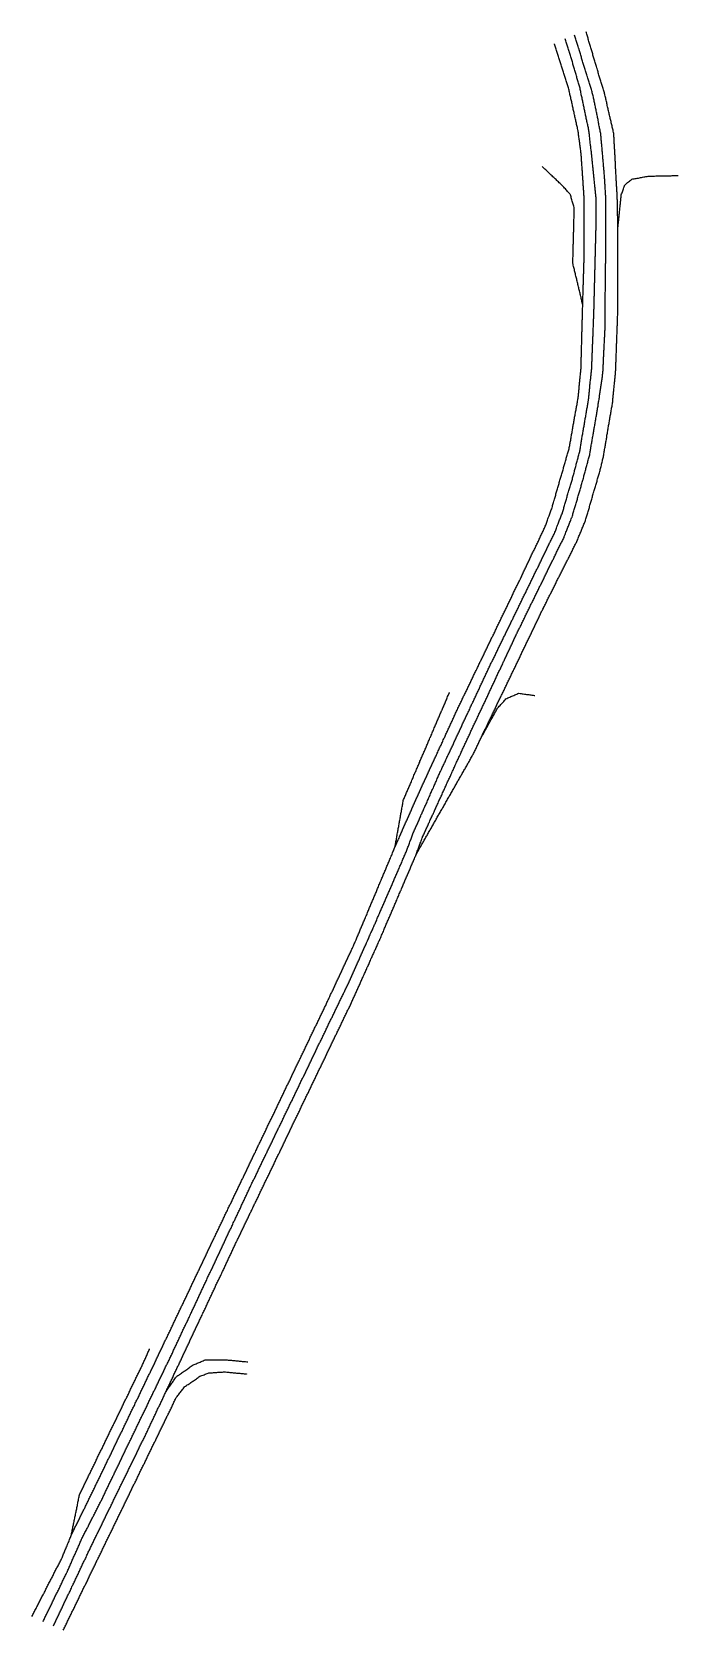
# Model space of a CAD drawing. Extents: x 6451952 to 6452541, y 1872871 to 1874328.
import ezdxf

# ---------------------------------------------------------------- set-up
doc = ezdxf.new("R2010")
doc.units = 0
doc.header["$LTSCALE"] = 100
doc.header["$MEASUREMENT"] = 0
for name, color, linetype in [('seg001', 1, 'CONTINUOUS'), ('seg002', 1, 'CONTINUOUS'), ('seg003', 1, 'CONTINUOUS'), ('seg004', 1, 'CONTINUOUS'), ('seg005', 1, 'CONTINUOUS'), ('seg006', 1, 'CONTINUOUS'), ('seg007', 1, 'CONTINUOUS'), ('seg008', 1, 'CONTINUOUS'), ('seg009', 1, 'CONTINUOUS'), ('seg010', 1, 'CONTINUOUS'), ('seg011', 1, 'CONTINUOUS')]:
    doc.layers.add(name, color=color, linetype=linetype)

msp = doc.modelspace()

# ---------------------------------------------------------------- linework, layer by layer
at = {"layer": 'seg001'}
for points in [[(6451952, 1872883.5), (6451952.5, 1872884.4), (6451952.9, 1872885.3), (6451953.4, 1872886.2), (6451953.8, 1872887.1), (6451954.3, 1872888), (6451954.7, 1872888.9), (6451955.2, 1872889.8), (6451955.7, 1872890.7), (6451956.1, 1872891.6), (6451956.6, 1872892.4), (6451957, 1872893.3), (6451957.5, 1872894.2), (6451957.9, 1872895.1), (6451958.4, 1872896), (6451958.9, 1872896.9), (6451959.3, 1872897.8), (6451959.8, 1872898.7), (6451960.2, 1872899.6), (6451960.7, 1872900.4), (6451961.1, 1872901.3), (6451961.6, 1872902.2), (6451962.1, 1872903.1), (6451962.5, 1872904), (6451963, 1872904.9), (6451963.4, 1872905.8), (6451963.9, 1872906.7), (6451964.3, 1872907.6), (6451964.8, 1872908.5), (6451965.3, 1872909.3), (6451965.7, 1872910.2), (6451966.2, 1872911.1), (6451966.6, 1872912), (6451967.1, 1872912.9), (6451967.5, 1872913.8), (6451968, 1872914.7), (6451968.5, 1872915.6), (6451968.9, 1872916.5), (6451969.4, 1872917.4), (6451969.8, 1872918.2), (6451970.3, 1872919.1), (6451970.7, 1872920), (6451971.2, 1872920.9), (6451971.6, 1872921.8), (6451972.1, 1872922.7), (6451972.6, 1872923.6), (6451973, 1872924.5), (6451973.5, 1872925.4), (6451973.9, 1872926.2), (6451974.4, 1872927.1), (6451974.8, 1872928), (6451975.3, 1872928.9), (6451975.8, 1872929.8), (6451976.2, 1872930.7), (6451976.7, 1872931.6), (6451977.1, 1872932.5), (6451977.6, 1872933.4), (6451978, 1872934.3), (6451978.5, 1872935.1), (6451979, 1872936), (6451979.3, 1872936.7), (6451979.4, 1872936.9), (6451979.8, 1872937.9), (6451980.2, 1872938.8), (6451980.5, 1872939.7), (6451980.9, 1872940.6), (6451981.3, 1872941.6), (6451981.7, 1872942.5), (6451982.1, 1872943.4), (6451982.4, 1872944.3), (6451982.8, 1872945.3), (6451983.2, 1872946.2), (6451983.6, 1872947.1), (6451984, 1872948), (6451984.3, 1872949), (6451984.7, 1872949.9), (6451985.1, 1872950.8), (6451985.5, 1872951.7), (6451985.9, 1872952.6), (6451986.3, 1872953.6), (6451986.6, 1872954.5), (6451987, 1872955.4), (6451987.4, 1872956.3), (6451987.8, 1872957.3), (6451988.2, 1872958.2), (6451988.2, 1872958.3)], [(6451962.1, 1872878.9), (6451962.5, 1872879.8), (6451963, 1872880.7), (6451963.4, 1872881.6), (6451963.8, 1872882.5), (6451964.3, 1872883.4), (6451964.7, 1872884.3), (6451965.2, 1872885.2), (6451965.6, 1872886), (6451966, 1872886.9), (6451966.5, 1872887.8), (6451966.9, 1872888.7), (6451967.3, 1872889.6), (6451967.8, 1872890.5), (6451968.2, 1872891.4), (6451968.7, 1872892.3), (6451969.1, 1872893.2), (6451969.5, 1872894.1), (6451970, 1872895), (6451970.4, 1872895.9), (6451970.8, 1872896.8), (6451971.3, 1872897.7), (6451971.7, 1872898.6), (6451972.2, 1872899.5), (6451972.6, 1872900.4), (6451973, 1872901.3), (6451973.5, 1872902.2), (6451973.9, 1872903.1), (6451974.3, 1872904), (6451974.8, 1872904.9), (6451975.2, 1872905.8), (6451975.7, 1872906.7), (6451976.1, 1872907.6), (6451976.5, 1872908.5), (6451977, 1872909.4), (6451977.4, 1872910.3), (6451977.8, 1872911.2), (6451978.3, 1872912.1), (6451978.7, 1872913), (6451979.2, 1872913.9), (6451979.6, 1872914.8), (6451980, 1872915.7), (6451980.5, 1872916.6), (6451980.9, 1872917.5), (6451981.3, 1872918.4), (6451981.8, 1872919.3), (6451982.2, 1872920.2), (6451982.7, 1872921.1), (6451983.1, 1872922), (6451983.5, 1872922.9), (6451983.9, 1872923.6), (6451984, 1872923.8), (6451984.4, 1872924.7), (6451984.8, 1872925.6), (6451985.2, 1872926.6), (6451985.6, 1872927.5), (6451986, 1872928.4), (6451986.4, 1872929.3), (6451986.8, 1872930.2), (6451987.2, 1872931.1), (6451987.6, 1872932), (6451988, 1872933), (6451988.4, 1872933.9), (6451988.8, 1872934.8), (6451989.2, 1872935.7), (6451989.6, 1872936.6), (6451990, 1872937.5), (6451990.4, 1872938.4), (6451990.9, 1872939.4), (6451991.3, 1872940.3), (6451991.7, 1872941.2), (6451992.1, 1872942.1), (6451992.5, 1872943), (6451992.9, 1872943.9), (6451993.3, 1872944.8), (6451993.7, 1872945.8), (6451994.1, 1872946.7), (6451994.5, 1872947.6), (6451994.9, 1872948.5), (6451995.3, 1872949.4), (6451995.7, 1872950.3), (6451996.1, 1872951.2), (6451996.5, 1872952.2), (6451996.9, 1872953.1), (6451997.3, 1872954), (6451997.6, 1872954.7)], [(6451971.6, 1872875.1), (6451972.1, 1872876), (6451972.5, 1872876.9), (6451972.9, 1872877.8), (6451973.4, 1872878.7), (6451973.8, 1872879.6), (6451974.2, 1872880.5), (6451974.6, 1872881.4), (6451975.1, 1872882.4), (6451975.5, 1872883.3), (6451975.9, 1872884.2), (6451976.4, 1872885.1), (6451976.8, 1872886), (6451977.2, 1872886.9), (6451977.7, 1872887.8), (6451978.1, 1872888.7), (6451978.5, 1872889.6), (6451978.9, 1872890.5), (6451979.4, 1872891.4), (6451979.8, 1872892.3), (6451980.2, 1872893.2), (6451980.7, 1872894.1), (6451981.1, 1872895), (6451981.5, 1872895.9), (6451981.9, 1872896.8), (6451982.4, 1872897.7), (6451982.8, 1872898.6), (6451983.2, 1872899.5), (6451983.7, 1872900.4), (6451984.1, 1872901.3), (6451984.5, 1872902.2), (6451984.9, 1872903.1), (6451985.4, 1872904), (6451985.8, 1872904.9), (6451986.2, 1872905.8), (6451986.7, 1872906.7), (6451987.1, 1872907.6), (6451987.5, 1872908.5), (6451988, 1872909.4), (6451988.4, 1872910.4), (6451988.8, 1872911.3), (6451989.2, 1872912.2), (6451989.7, 1872913.1), (6451990.1, 1872914), (6451990.5, 1872914.9), (6451991, 1872915.8), (6451991.4, 1872916.7), (6451991.8, 1872917.6), (6451992.2, 1872918.5), (6451992.7, 1872919.4), (6451993.1, 1872920.3), (6451993.5, 1872921.2), (6451994, 1872922.1), (6451994.4, 1872923), (6451994.8, 1872923.9), (6451995.2, 1872924.8), (6451995.7, 1872925.7), (6451996.1, 1872926.6), (6451996.5, 1872927.5), (6451997, 1872928.4), (6451997.4, 1872929.3), (6451997.8, 1872930.2), (6451998.2, 1872931.1), (6451998.7, 1872932), (6451999.1, 1872932.9), (6451999.5, 1872933.8), (6452000, 1872934.7), (6452000.4, 1872935.6), (6452000.8, 1872936.5), (6452001.3, 1872937.4), (6452001.7, 1872938.4), (6452002.1, 1872939.3), (6452002.5, 1872940.2), (6452003, 1872941.1), (6452003.4, 1872942), (6452003.8, 1872942.9), (6452004.3, 1872943.8), (6452004.7, 1872944.7), (6452005.1, 1872945.6), (6452005.5, 1872946.5), (6452006, 1872947.4), (6452006.4, 1872948.3), (6452006.8, 1872949.2), (6452007.3, 1872950.1), (6452007.7, 1872950.9)]]:
    msp.add_lwpolyline(points, dxfattribs=at)
at = {"layer": 'seg002'}
for points in [[(6451988.2, 1872958.2), (6451988.6, 1872959.1), (6451989, 1872960), (6451989.5, 1872960.9), (6451989.9, 1872961.8), (6451990.4, 1872962.7), (6451990.8, 1872963.6), (6451991.2, 1872964.5), (6451991.7, 1872965.4), (6451992.1, 1872966.3), (6451992.6, 1872967.2), (6451993, 1872968.1), (6451993.4, 1872969), (6451993.9, 1872969.9), (6451994.3, 1872970.8), (6451994.8, 1872971.7), (6451995.2, 1872972.6), (6451995.7, 1872973.5), (6451996.1, 1872974.4), (6451996.5, 1872975.2), (6451997, 1872976.1), (6451997.4, 1872977), (6451997.9, 1872977.9), (6451998.3, 1872978.8), (6451998.7, 1872979.7), (6451999.2, 1872980.6), (6451999.6, 1872981.5), (6452000.1, 1872982.4), (6452000.5, 1872983.3), (6452000.9, 1872984.2), (6452001.4, 1872985.1), (6452001.8, 1872986), (6452002.3, 1872986.9), (6452002.7, 1872987.8), (6452003.2, 1872988.7), (6452003.6, 1872989.6), (6452004, 1872990.5), (6452004.5, 1872991.4), (6452004.9, 1872992.3), (6452005.4, 1872993.2), (6452005.8, 1872994.1), (6452006.2, 1872995), (6452006.7, 1872995.9), (6452007.1, 1872996.8), (6452007.1, 1872996.8), (6452007.6, 1872997.7), (6452008, 1872998.6), (6452008.4, 1872999.5), (6452008.9, 1873000.4), (6452009.3, 1873001.3), (6452009.7, 1873002.2), (6452010.2, 1873003.1), (6452010.6, 1873004), (6452011, 1873004.9), (6452011.5, 1873005.8), (6452011.9, 1873006.7), (6452012.3, 1873007.6), (6452012.8, 1873008.5), (6452013.2, 1873009.4), (6452013.6, 1873010.3), (6452014.1, 1873011.2), (6452014.5, 1873012.1), (6452014.9, 1873013), (6452015.4, 1873013.9), (6452015.8, 1873014.8), (6452016.2, 1873015.7), (6452016.7, 1873016.6), (6452017.1, 1873017.5), (6452017.6, 1873018.4), (6452018, 1873019.3), (6452018.4, 1873020.2), (6452018.9, 1873021.1), (6452019.3, 1873022), (6452019.7, 1873022.9), (6452020.2, 1873023.8), (6452020.6, 1873024.7), (6452021, 1873025.6), (6452021.5, 1873026.5), (6452021.9, 1873027.4), (6452022.3, 1873028.3), (6452022.8, 1873029.2), (6452023.2, 1873030.1), (6452023.6, 1873031), (6452024.1, 1873031.9), (6452024.5, 1873032.8), (6452024.9, 1873033.7), (6452025.4, 1873034.6), (6452025.8, 1873035.5), (6452026.2, 1873036.4), (6452026.7, 1873037.3), (6452027.1, 1873038.2), (6452027.5, 1873039.1), (6452028, 1873040), (6452028.4, 1873040.9), (6452028.8, 1873041.8), (6452029.3, 1873042.7), (6452029.7, 1873043.6), (6452030.1, 1873044.5), (6452030.6, 1873045.4), (6452031, 1873046.3), (6452031.5, 1873047.2), (6452031.9, 1873048.1), (6452032.3, 1873049), (6452032.8, 1873049.9), (6452033.2, 1873050.8), (6452033.6, 1873051.7), (6452034.1, 1873052.6), (6452034.5, 1873053.5), (6452034.9, 1873054.4), (6452035.4, 1873055.3), (6452035.8, 1873056.2), (6452036.2, 1873057.1), (6452036.7, 1873058), (6452037.1, 1873058.9), (6452037.5, 1873059.8), (6452038, 1873060.7), (6452038.4, 1873061.6), (6452038.8, 1873062.5), (6452039.3, 1873063.4), (6452039.7, 1873064.3), (6452040.1, 1873065.2), (6452040.6, 1873066.1), (6452041, 1873067), (6452041.4, 1873067.9), (6452041.9, 1873068.8), (6452042.3, 1873069.7), (6452042.7, 1873070.6), (6452043.2, 1873071.5), (6452043.6, 1873072.4), (6452044.1, 1873073.3), (6452044.5, 1873074.2), (6452044.9, 1873075.1), (6452045.4, 1873076), (6452045.8, 1873076.9), (6452046.2, 1873077.9), (6452046.7, 1873078.8), (6452047.1, 1873079.7), (6452047.5, 1873080.6), (6452048, 1873081.5), (6452048.4, 1873082.4), (6452048.8, 1873083.3), (6452049.3, 1873084.2), (6452049.7, 1873085.1), (6452050.1, 1873086), (6452050.6, 1873086.9), (6452051, 1873087.8), (6452051.4, 1873088.7), (6452051.9, 1873089.6), (6452052.3, 1873090.5), (6452052.7, 1873091.4), (6452053.2, 1873092.3), (6452053.6, 1873093.2), (6452054, 1873094.1), (6452054.5, 1873095), (6452054.9, 1873095.9), (6452055.3, 1873096.8), (6452055.8, 1873097.7), (6452056.2, 1873098.6), (6452056.7, 1873099.5), (6452057.1, 1873100.4), (6452057.5, 1873101.3), (6452058, 1873102.2), (6452058.4, 1873103.1), (6452058.8, 1873104), (6452059.3, 1873104.9), (6452059.4, 1873105.3), (6452059.7, 1873105.8), (6452060.1, 1873106.7), (6452060.5, 1873107.6), (6452061, 1873108.5), (6452061.4, 1873109.4), (6452061.8, 1873110.3), (6452062.3, 1873111.2), (6452062.7, 1873112.1), (6452063.1, 1873113), (6452063.6, 1873113.9), (6452064, 1873114.8), (6452064.4, 1873115.7), (6452064.8, 1873116.6), (6452065.3, 1873117.5), (6452065.7, 1873118.4), (6452066.1, 1873119.3), (6452066.6, 1873120.2), (6452067, 1873121.1), (6452067.4, 1873122), (6452067.8, 1873122.9), (6452068.3, 1873123.8), (6452068.7, 1873124.7), (6452069.1, 1873125.6), (6452069.6, 1873126.5), (6452070, 1873127.4), (6452070.4, 1873128.3), (6452070.9, 1873129.3), (6452071.3, 1873130.2), (6452071.7, 1873131.1), (6452072.1, 1873132), (6452072.6, 1873132.9), (6452073, 1873133.8), (6452073.4, 1873134.7), (6452073.9, 1873135.6), (6452074.3, 1873136.5), (6452074.7, 1873137.4), (6452075.2, 1873138.3), (6452075.6, 1873139.2), (6452076, 1873140.1), (6452076.4, 1873141), (6452076.9, 1873141.9), (6452077.3, 1873142.8), (6452077.7, 1873143.7), (6452078.2, 1873144.6), (6452078.6, 1873145.5), (6452079, 1873146.4), (6452079.4, 1873147.3), (6452079.9, 1873148.2), (6452080.3, 1873149.1), (6452080.7, 1873150), (6452081.2, 1873150.9), (6452081.6, 1873151.8), (6452082, 1873152.7), (6452082.5, 1873153.6), (6452082.9, 1873154.5), (6452083.3, 1873155.4), (6452083.7, 1873156.3), (6452084.2, 1873157.2), (6452084.6, 1873158.2), (6452085, 1873159.1), (6452085.5, 1873160), (6452085.9, 1873160.9), (6452086.3, 1873161.8), (6452086.7, 1873162.7), (6452087.2, 1873163.6), (6452087.6, 1873164.5), (6452088, 1873165.4), (6452088.5, 1873166.3), (6452088.9, 1873167.2), (6452089.3, 1873168.1), (6452089.8, 1873169), (6452090.2, 1873169.9), (6452090.6, 1873170.8), (6452091, 1873171.7), (6452091.5, 1873172.6), (6452091.9, 1873173.5), (6452092.3, 1873174.4), (6452092.8, 1873175.3), (6452093.2, 1873176.2), (6452093.6, 1873177.1), (6452094.1, 1873178), (6452094.5, 1873178.9), (6452094.9, 1873179.8), (6452095.3, 1873180.7), (6452095.8, 1873181.6), (6452096.2, 1873182.5), (6452096.6, 1873183.4), (6452097.1, 1873184.3), (6452097.5, 1873185.2), (6452097.9, 1873186.1), (6452098.3, 1873187), (6452098.8, 1873188), (6452099.2, 1873188.9), (6452099.6, 1873189.8), (6452100.1, 1873190.7), (6452100.5, 1873191.6), (6452100.9, 1873192.5), (6452101.4, 1873193.4), (6452101.8, 1873194.3), (6452102.2, 1873195.2), (6452102.6, 1873196.1), (6452103.1, 1873197), (6452103.5, 1873197.9), (6452103.9, 1873198.8), (6452104.4, 1873199.7), (6452104.8, 1873200.6), (6452105.2, 1873201.5), (6452105.6, 1873202.4), (6452106.1, 1873203.3), (6452106.5, 1873204.2), (6452106.9, 1873205.1), (6452107.4, 1873206), (6452107.8, 1873206.9), (6452108.2, 1873207.8), (6452108.7, 1873208.7), (6452109.1, 1873209.6), (6452109.5, 1873210.5), (6452109.9, 1873211.4), (6452110.4, 1873212.3), (6452110.8, 1873213.2), (6452111.2, 1873214.1), (6452111.7, 1873215), (6452112.1, 1873215.9), (6452112.5, 1873216.8), (6452113, 1873217.8), (6452113.4, 1873218.7), (6452113.8, 1873219.6), (6452114.2, 1873220.5), (6452114.7, 1873221.4), (6452115.1, 1873222.3), (6452115.5, 1873223.2), (6452116, 1873224.1), (6452116.4, 1873225), (6452116.8, 1873225.9), (6452117.2, 1873226.8), (6452117.7, 1873227.7), (6452118.1, 1873228.6), (6452118.5, 1873229.5), (6452119, 1873230.4), (6452119.4, 1873231.3), (6452119.8, 1873232.2), (6452120.3, 1873233.1), (6452120.7, 1873234), (6452121.1, 1873234.9), (6452121.5, 1873235.8), (6452122, 1873236.7), (6452122.3, 1873237.3), (6452122.4, 1873237.6), (6452122.8, 1873238.5), (6452123.3, 1873239.4), (6452123.7, 1873240.3), (6452124.1, 1873241.2), (6452124.6, 1873242.1), (6452125, 1873243), (6452125.4, 1873243.9), (6452125.9, 1873244.8), (6452126.3, 1873245.7), (6452126.7, 1873246.6), (6452127.2, 1873247.5), (6452127.6, 1873248.4), (6452128, 1873249.3), (6452128.5, 1873250.2), (6452128.9, 1873251.1), (6452129.3, 1873252), (6452129.8, 1873252.9), (6452130.2, 1873253.8), (6452130.6, 1873254.8), (6452131, 1873255.7), (6452131.5, 1873256.6), (6452131.9, 1873257.5), (6452132.3, 1873258.4), (6452132.8, 1873259.3), (6452133.2, 1873260.2), (6452133.6, 1873261.1), (6452134.1, 1873262), (6452134.5, 1873262.9), (6452134.9, 1873263.8), (6452135.4, 1873264.7), (6452135.8, 1873265.6), (6452136.2, 1873266.5), (6452136.7, 1873267.4), (6452137.1, 1873268.3), (6452137.5, 1873269.2), (6452138, 1873270.1), (6452138.4, 1873271), (6452138.8, 1873271.9), (6452139.3, 1873272.8), (6452139.7, 1873273.7), (6452140.1, 1873274.6), (6452140.6, 1873275.5), (6452141, 1873276.4), (6452141.4, 1873277.3), (6452141.9, 1873278.2), (6452142.3, 1873279.1), (6452142.7, 1873280), (6452143.2, 1873280.9), (6452143.6, 1873281.8), (6452144, 1873282.7), (6452144.5, 1873283.6), (6452144.9, 1873284.5), (6452145.3, 1873285.4), (6452145.7, 1873286.3), (6452146.2, 1873287.2), (6452146.6, 1873288.1), (6452147, 1873289), (6452147.5, 1873289.9), (6452147.9, 1873290.8), (6452148.3, 1873291.7), (6452148.8, 1873292.6), (6452149.2, 1873293.5), (6452149.6, 1873294.4), (6452150.1, 1873295.3), (6452150.5, 1873296.2), (6452150.9, 1873297.1), (6452151.4, 1873298), (6452151.8, 1873298.9), (6452152.2, 1873299.8), (6452152.7, 1873300.7), (6452153.1, 1873301.6), (6452153.5, 1873302.5), (6452154, 1873303.4), (6452154.4, 1873304.3), (6452154.8, 1873305.2), (6452155.3, 1873306.1), (6452155.7, 1873307), (6452156.1, 1873308), (6452156.6, 1873308.9), (6452157, 1873309.8), (6452157.4, 1873310.7), (6452157.9, 1873311.6), (6452158.3, 1873312.5), (6452158.7, 1873313.4), (6452159.2, 1873314.3), (6452159.6, 1873315.2), (6452160, 1873316.1), (6452160.5, 1873317), (6452160.9, 1873317.9), (6452161.3, 1873318.8), (6452161.7, 1873319.7), (6452162.2, 1873320.6), (6452162.6, 1873321.5), (6452163, 1873322.4), (6452163.5, 1873323.3), (6452163.9, 1873324.2), (6452164.3, 1873325.1), (6452164.8, 1873326), (6452165.2, 1873326.9), (6452165.6, 1873327.8), (6452166.1, 1873328.7), (6452166.5, 1873329.6), (6452166.9, 1873330.5), (6452167.4, 1873331.4), (6452167.8, 1873332.3), (6452168.2, 1873333.2), (6452168.7, 1873334.1), (6452169.1, 1873335), (6452169.5, 1873335.9), (6452170, 1873336.8), (6452170.4, 1873337.7), (6452170.8, 1873338.6), (6452171.3, 1873339.5), (6452171.7, 1873340.4), (6452172.1, 1873341.3), (6452172.6, 1873342.2), (6452173, 1873343.1), (6452173.4, 1873344), (6452173.9, 1873344.9), (6452174.3, 1873345.8), (6452174.7, 1873346.7), (6452175.2, 1873347.6), (6452175.6, 1873348.5), (6452176, 1873349.4), (6452176.4, 1873350.3), (6452176.9, 1873351.2), (6452177.3, 1873352.1), (6452177.7, 1873353), (6452178.2, 1873353.9), (6452178.6, 1873354.8), (6452179, 1873355.7), (6452179.5, 1873356.6), (6452179.9, 1873357.5), (6452180.3, 1873358.4), (6452180.8, 1873359.3), (6452181.2, 1873360.2), (6452181.6, 1873361.2), (6452182.1, 1873362.1), (6452182.5, 1873363), (6452182.9, 1873363.9), (6452183.4, 1873364.8), (6452183.8, 1873365.7), (6452184.2, 1873366.6), (6452184.7, 1873367.5), (6452185.1, 1873368.4), (6452185.5, 1873369.3), (6452186, 1873370.2), (6452186.4, 1873371.1), (6452186.8, 1873372), (6452187.3, 1873372.9), (6452187.7, 1873373.8), (6452188.1, 1873374.7), (6452188.6, 1873375.6), (6452189, 1873376.5), (6452189.4, 1873377.4), (6452189.9, 1873378.3), (6452190.3, 1873379.2), (6452190.7, 1873380.1), (6452191.1, 1873381), (6452191.6, 1873381.9), (6452192, 1873382.8), (6452192.4, 1873383.7), (6452192.9, 1873384.6), (6452193.3, 1873385.5), (6452193.7, 1873386.4), (6452194.2, 1873387.3), (6452194.6, 1873388.2), (6452195, 1873389.1), (6452195.5, 1873390), (6452195.9, 1873390.9), (6452196.3, 1873391.8), (6452196.8, 1873392.7), (6452197.2, 1873393.6), (6452197.6, 1873394.5), (6452198.1, 1873395.4), (6452198.5, 1873396.3), (6452198.9, 1873397.2), (6452199.4, 1873398.1), (6452199.8, 1873399), (6452200.2, 1873399.9), (6452200.7, 1873400.8), (6452201.1, 1873401.7), (6452201.5, 1873402.6), (6452202, 1873403.5), (6452202.4, 1873404.4), (6452202.8, 1873405.3), (6452203.3, 1873406.2), (6452203.7, 1873407.1), (6452204.1, 1873408), (6452204.6, 1873408.9), (6452205, 1873409.8), (6452205.4, 1873410.7), (6452205.8, 1873411.6), (6452206.3, 1873412.5), (6452206.7, 1873413.4), (6452207.1, 1873414.4), (6452207.6, 1873415.3), (6452208, 1873416.2), (6452208.4, 1873417.1), (6452208.9, 1873418), (6452209.3, 1873418.9), (6452209.7, 1873419.8), (6452210.2, 1873420.7), (6452210.6, 1873421.6), (6452211, 1873422.5), (6452211.5, 1873423.4), (6452211.9, 1873424.3), (6452212.3, 1873425.2), (6452212.8, 1873426.1), (6452213.2, 1873427), (6452213.6, 1873427.9), (6452214.1, 1873428.8), (6452214.5, 1873429.7), (6452214.9, 1873430.6), (6452215.4, 1873431.5), (6452215.8, 1873432.4), (6452216.2, 1873433.3), (6452216.7, 1873434.2), (6452217.1, 1873435.1), (6452217.5, 1873436), (6452218, 1873436.9), (6452218.4, 1873437.8), (6452218.8, 1873438.7), (6452219.3, 1873439.6), (6452219.7, 1873440.5), (6452219.8, 1873440.7), (6452220.1, 1873441.4), (6452220.5, 1873442.3), (6452221, 1873443.2), (6452221.4, 1873444.1), (6452221.8, 1873445), (6452222.2, 1873445.9), (6452222.7, 1873446.8), (6452223.1, 1873447.7), (6452223.5, 1873448.7), (6452223.9, 1873449.6), (6452224.3, 1873450.5), (6452224.8, 1873451.4), (6452225.2, 1873452.3), (6452225.6, 1873453.2), (6452226, 1873454.1), (6452226.5, 1873455), (6452226.9, 1873455.9), (6452227.3, 1873456.8), (6452227.7, 1873457.7), (6452228.2, 1873458.6), (6452228.6, 1873459.5), (6452229, 1873460.4), (6452229.4, 1873461.3), (6452229.8, 1873462.2), (6452230.3, 1873463.1), (6452230.7, 1873464.1), (6452231.1, 1873465), (6452231.5, 1873465.9), (6452232, 1873466.8), (6452232.4, 1873467.7), (6452232.8, 1873468.6), (6452233.2, 1873469.5), (6452233.7, 1873470.4), (6452234.1, 1873471.3), (6452234.5, 1873472.2), (6452234.9, 1873473.1), (6452235.4, 1873474), (6452235.8, 1873474.9), (6452236.2, 1873475.8), (6452236.6, 1873476.7), (6452237, 1873477.6), (6452237.5, 1873478.5), (6452237.9, 1873479.5), (6452238.3, 1873480.4), (6452238.7, 1873481.3), (6452239.2, 1873482.2), (6452239.6, 1873483.1), (6452240, 1873484), (6452240.4, 1873484.9), (6452240.9, 1873485.8), (6452241.3, 1873486.7), (6452241.7, 1873487.6), (6452242.1, 1873488.5), (6452242.6, 1873489.4), (6452243, 1873490.3), (6452243.4, 1873491.2), (6452243.8, 1873492.1), (6452244.2, 1873493), (6452244.7, 1873493.9), (6452245.1, 1873494.9), (6452245.5, 1873495.8), (6452245.9, 1873496.7), (6452245.9, 1873496.7), (6452246.3, 1873497.6), (6452246.7, 1873498.5), (6452247.1, 1873499.4), (6452247.5, 1873500.4), (6452247.9, 1873501.3), (6452248.3, 1873502.2), (6452248.6, 1873503.1), (6452249, 1873504), (6452249.4, 1873505), (6452249.8, 1873505.9), (6452250.2, 1873506.8), (6452250.6, 1873507.7), (6452251, 1873508.7), (6452251.4, 1873509.6), (6452251.7, 1873510.5), (6452252.1, 1873511.4), (6452252.5, 1873512.3), (6452252.9, 1873513.3), (6452253.3, 1873514.2), (6452253.7, 1873515.1), (6452254.1, 1873516), (6452254.4, 1873517), (6452254.8, 1873517.9), (6452255.2, 1873518.8), (6452255.6, 1873519.7), (6452256, 1873520.6), (6452256.4, 1873521.6), (6452256.8, 1873522.5), (6452257.2, 1873523.4), (6452257.5, 1873524.3), (6452257.9, 1873525.3), (6452258.3, 1873526.2), (6452258.7, 1873527.1), (6452259.1, 1873528), (6452259.5, 1873528.9), (6452259.9, 1873529.9), (6452260.3, 1873530.8), (6452260.6, 1873531.7), (6452261, 1873532.6), (6452261.4, 1873533.6), (6452261.8, 1873534.5), (6452262.2, 1873535.4), (6452262.6, 1873536.3), (6452263, 1873537.2), (6452263.3, 1873538.2), (6452263.7, 1873539.1), (6452264.1, 1873540), (6452264.5, 1873540.9), (6452264.9, 1873541.9), (6452265.3, 1873542.8), (6452265.7, 1873543.7), (6452266.1, 1873544.6), (6452266.4, 1873545.5), (6452266.8, 1873546.5), (6452267.2, 1873547.4), (6452267.6, 1873548.3), (6452268, 1873549.2), (6452268.4, 1873550.2), (6452268.8, 1873551.1), (6452269.2, 1873552), (6452269.5, 1873552.9), (6452269.9, 1873553.8), (6452270.3, 1873554.8), (6452270.7, 1873555.7), (6452271.1, 1873556.6), (6452271.5, 1873557.5), (6452271.9, 1873558.5), (6452272.2, 1873559.4), (6452272.6, 1873560.3), (6452273, 1873561.2), (6452273.4, 1873562.1), (6452273.8, 1873563.1), (6452274.2, 1873564), (6452274.6, 1873564.9), (6452275, 1873565.8), (6452275.3, 1873566.7), (6452275.7, 1873567.7), (6452276.1, 1873568.6), (6452276.5, 1873569.5), (6452276.9, 1873570.4), (6452277.3, 1873571.4), (6452277.7, 1873572.3), (6452278, 1873573.2), (6452278.4, 1873574.1), (6452278.8, 1873575), (6452279.2, 1873576), (6452279.6, 1873576.9), (6452280, 1873577.8), (6452280.4, 1873578.7), (6452280.8, 1873579.7), (6452281.1, 1873580.6), (6452281.5, 1873581.5), (6452281.9, 1873582.4), (6452282.3, 1873583.3), (6452282.7, 1873584.3), (6452283, 1873585.1)], [(6451997.6, 1872954.7), (6451998.1, 1872955.5), (6451998.5, 1872956.4), (6451999, 1872957.3), (6451999.4, 1872958.2), (6451999.9, 1872959.1), (6452000.3, 1872960), (6452000.8, 1872960.9), (6452001.3, 1872961.8), (6452001.7, 1872962.7), (6452002.2, 1872963.6), (6452002.6, 1872964.5), (6452003.1, 1872965.3), (6452003.5, 1872966.2), (6452004, 1872967.1), (6452004.4, 1872968), (6452004.9, 1872968.9), (6452005.3, 1872969.8), (6452005.8, 1872970.7), (6452006.2, 1872971.6), (6452006.7, 1872972.5), (6452007.2, 1872973.4), (6452007.6, 1872974.3), (6452008.1, 1872975.1), (6452008.5, 1872976), (6452009, 1872976.9), (6452009.4, 1872977.8), (6452009.9, 1872978.7), (6452010.3, 1872979.6), (6452010.8, 1872980.5), (6452011.2, 1872981.4), (6452011.7, 1872982.3), (6452012.1, 1872983.2), (6452012.6, 1872984.1), (6452013.1, 1872984.9), (6452013.5, 1872985.8), (6452014, 1872986.7), (6452014.4, 1872987.6), (6452014.5, 1872987.8), (6452014.9, 1872988.5), (6452015.3, 1872989.4), (6452015.7, 1872990.3), (6452016.2, 1872991.2), (6452016.6, 1872992.1), (6452017, 1872993), (6452017.5, 1872993.9), (6452017.9, 1872994.8), (6452018.3, 1872995.7), (6452018.8, 1872996.6), (6452019.2, 1872997.5), (6452019.6, 1872998.4), (6452020.1, 1872999.3), (6452020.5, 1873000.2), (6452020.9, 1873001.1), (6452021.4, 1873002), (6452021.8, 1873002.9), (6452022.2, 1873003.8), (6452022.7, 1873004.7), (6452023.1, 1873005.6), (6452023.5, 1873006.5), (6452024, 1873007.4), (6452024.4, 1873008.3), (6452024.8, 1873009.2), (6452025.3, 1873010.1), (6452025.7, 1873011), (6452026.1, 1873011.9), (6452026.6, 1873012.8), (6452027, 1873013.7), (6452027.4, 1873014.6), (6452027.9, 1873015.5), (6452028.3, 1873016.4), (6452028.8, 1873017.3), (6452029.2, 1873018.2), (6452029.6, 1873019.1), (6452030.1, 1873020), (6452030.5, 1873020.9), (6452030.9, 1873021.8), (6452031.4, 1873022.7), (6452031.8, 1873023.6), (6452032.2, 1873024.6), (6452032.7, 1873025.5), (6452033.1, 1873026.4), (6452033.5, 1873027.3), (6452034, 1873028.2), (6452034.4, 1873029.1), (6452034.8, 1873030), (6452035.3, 1873030.9), (6452035.7, 1873031.8), (6452036.1, 1873032.7), (6452036.6, 1873033.6), (6452037, 1873034.5), (6452037.4, 1873035.4), (6452037.9, 1873036.3), (6452038.3, 1873037.2), (6452038.7, 1873038.1), (6452039.2, 1873039), (6452039.6, 1873039.9), (6452040, 1873040.8), (6452040.5, 1873041.7), (6452040.9, 1873042.6), (6452041.3, 1873043.5), (6452041.8, 1873044.4), (6452042.2, 1873045.3), (6452042.7, 1873046.2), (6452043.1, 1873047.1), (6452043.5, 1873048), (6452044, 1873048.9), (6452044.4, 1873049.8), (6452044.8, 1873050.7), (6452045.3, 1873051.6), (6452045.7, 1873052.5), (6452046.1, 1873053.4), (6452046.6, 1873054.3), (6452047, 1873055.2), (6452047.4, 1873056.1), (6452047.9, 1873057), (6452048.3, 1873057.9), (6452048.7, 1873058.8), (6452049.2, 1873059.7), (6452049.6, 1873060.6), (6452050, 1873061.5), (6452050.5, 1873062.4), (6452050.9, 1873063.3), (6452051.3, 1873064.2), (6452051.8, 1873065.1), (6452052.2, 1873066), (6452052.6, 1873066.9), (6452053.1, 1873067.8), (6452053.5, 1873068.7), (6452053.9, 1873069.6), (6452054.4, 1873070.5), (6452054.8, 1873071.4), (6452055.2, 1873072.3), (6452055.7, 1873073.2), (6452056.1, 1873074.1), (6452056.6, 1873075), (6452057, 1873075.9), (6452057.4, 1873076.8), (6452057.9, 1873077.7), (6452058.3, 1873078.6), (6452058.7, 1873079.5), (6452059.2, 1873080.4), (6452059.6, 1873081.3), (6452060, 1873082.2), (6452060.5, 1873083.1), (6452060.9, 1873084), (6452061.3, 1873084.9), (6452061.8, 1873085.8), (6452062.2, 1873086.7), (6452062.6, 1873087.6), (6452063.1, 1873088.5), (6452063.5, 1873089.4), (6452063.9, 1873090.3), (6452064.4, 1873091.2), (6452064.8, 1873092.1), (6452065.2, 1873093), (6452065.7, 1873093.9), (6452066.1, 1873094.8), (6452066.5, 1873095.7), (6452067, 1873096.6), (6452067.4, 1873097.5), (6452067.8, 1873098.4), (6452068.3, 1873099.3), (6452068.7, 1873100.2), (6452069.1, 1873101.1), (6452069.6, 1873102), (6452070, 1873102.9), (6452070.5, 1873103.8), (6452070.9, 1873104.7), (6452071.3, 1873105.6), (6452071.8, 1873106.5), (6452072.2, 1873107.4), (6452072.6, 1873108.3), (6452073.1, 1873109.2), (6452073.5, 1873110.1), (6452073.9, 1873111), (6452074.4, 1873111.9), (6452074.8, 1873112.8), (6452075.2, 1873113.7), (6452075.7, 1873114.6), (6452076.1, 1873115.5), (6452076.5, 1873116.4), (6452077, 1873117.3), (6452077.4, 1873118.2), (6452077.8, 1873119.1), (6452078.3, 1873120), (6452078.5, 1873120.6), (6452078.7, 1873120.9), (6452079.1, 1873121.8), (6452079.6, 1873122.7), (6452080, 1873123.6), (6452080.4, 1873124.6), (6452080.8, 1873125.5), (6452081.2, 1873126.4), (6452081.7, 1873127.3), (6452082.1, 1873128.2), (6452082.5, 1873129.1), (6452082.9, 1873130), (6452083.4, 1873130.9), (6452083.8, 1873131.8), (6452084.2, 1873132.7), (6452084.6, 1873133.6), (6452085.1, 1873134.5), (6452085.5, 1873135.4), (6452085.9, 1873136.3), (6452086.3, 1873137.2), (6452086.8, 1873138.1), (6452087.2, 1873139), (6452087.6, 1873139.9), (6452088, 1873140.8), (6452088.5, 1873141.8), (6452088.9, 1873142.7), (6452089.3, 1873143.6), (6452089.7, 1873144.5), (6452090.2, 1873145.4), (6452090.6, 1873146.3), (6452091, 1873147.2), (6452091.4, 1873148.1), (6452091.9, 1873149), (6452092.3, 1873149.9), (6452092.7, 1873150.8), (6452093.1, 1873151.7), (6452093.6, 1873152.6), (6452094, 1873153.5), (6452094.4, 1873154.4), (6452094.8, 1873155.3), (6452095.3, 1873156.2), (6452095.7, 1873157.1), (6452096.1, 1873158.1), (6452096.5, 1873159), (6452097, 1873159.9), (6452097.4, 1873160.8), (6452097.8, 1873161.7), (6452098.2, 1873162.6), (6452098.7, 1873163.5), (6452099.1, 1873164.4), (6452099.5, 1873165.3), (6452099.9, 1873166.2), (6452100.4, 1873167.1), (6452100.8, 1873168), (6452101.2, 1873168.9), (6452101.6, 1873169.8), (6452102.1, 1873170.7), (6452102.5, 1873171.6), (6452102.9, 1873172.5), (6452103.3, 1873173.4), (6452103.8, 1873174.3), (6452104.2, 1873175.3), (6452104.6, 1873176.2), (6452105, 1873177.1), (6452105.4, 1873178), (6452105.9, 1873178.9), (6452106.3, 1873179.8), (6452106.7, 1873180.7), (6452107.1, 1873181.6), (6452107.6, 1873182.5), (6452108, 1873183.4), (6452108.4, 1873184.3), (6452108.8, 1873185.2), (6452109.3, 1873186.1), (6452109.7, 1873187), (6452110.1, 1873187.9), (6452110.5, 1873188.8), (6452111, 1873189.7), (6452111.4, 1873190.6), (6452111.8, 1873191.6), (6452112.2, 1873192.5), (6452112.7, 1873193.4), (6452113.1, 1873194.3), (6452113.5, 1873195.2), (6452113.9, 1873196.1), (6452114.4, 1873197), (6452114.8, 1873197.9), (6452115.2, 1873198.8), (6452115.6, 1873199.7), (6452116.1, 1873200.6), (6452116.5, 1873201.5), (6452116.9, 1873202.4), (6452117.3, 1873203.3), (6452117.8, 1873204.2), (6452118.2, 1873205.1), (6452118.6, 1873206), (6452119, 1873206.9), (6452119.5, 1873207.8), (6452119.9, 1873208.8), (6452120.3, 1873209.7), (6452120.7, 1873210.6), (6452121.2, 1873211.5), (6452121.6, 1873212.4), (6452122, 1873213.3), (6452122.4, 1873214.2), (6452122.9, 1873215.1), (6452123.3, 1873216), (6452123.7, 1873216.9), (6452124.1, 1873217.8), (6452124.6, 1873218.7), (6452125, 1873219.6), (6452125.4, 1873220.5), (6452125.8, 1873221.4), (6452126.3, 1873222.3), (6452126.7, 1873223.2), (6452127.1, 1873224.1), (6452127.5, 1873225), (6452128, 1873226), (6452128.4, 1873226.9), (6452128.8, 1873227.8), (6452129.2, 1873228.7), (6452129.7, 1873229.6), (6452130.1, 1873230.5), (6452130.5, 1873231.4), (6452130.9, 1873232.3), (6452131.3, 1873233.2), (6452131.8, 1873234.1), (6452132.2, 1873235), (6452132.6, 1873235.9), (6452133, 1873236.8), (6452133.5, 1873237.7), (6452133.9, 1873238.6), (6452134.3, 1873239.5), (6452134.7, 1873240.4), (6452135.2, 1873241.3), (6452135.6, 1873242.3), (6452136, 1873243.2), (6452136.4, 1873244.1), (6452136.9, 1873245), (6452137.3, 1873245.9), (6452137.7, 1873246.8), (6452138.1, 1873247.7), (6452138.6, 1873248.6), (6452139, 1873249.5), (6452139.4, 1873250.4), (6452139.8, 1873251.3), (6452140.3, 1873252.2), (6452140.7, 1873253.1), (6452141.1, 1873254), (6452141.5, 1873254.9), (6452142, 1873255.8), (6452142.4, 1873256.7), (6452142.8, 1873257.6), (6452143.2, 1873258.5), (6452143.7, 1873259.5), (6452144.1, 1873260.4), (6452144.5, 1873261.3), (6452144.9, 1873262.2), (6452145.4, 1873263.1), (6452145.8, 1873264), (6452146.2, 1873264.9), (6452146.6, 1873265.8), (6452147.1, 1873266.7), (6452147.5, 1873267.6), (6452147.9, 1873268.5), (6452148.3, 1873269.4), (6452148.8, 1873270.3), (6452149.2, 1873271.2), (6452149.6, 1873272.1), (6452150, 1873273), (6452150.5, 1873273.9), (6452150.9, 1873274.8), (6452151.1, 1873275.2), (6452151.3, 1873275.7), (6452151.7, 1873276.6), (6452152.2, 1873277.6), (6452152.6, 1873278.5), (6452153, 1873279.4), (6452153.5, 1873280.3), (6452153.9, 1873281.2), (6452154.4, 1873282.1), (6452154.8, 1873283), (6452155.2, 1873283.9), (6452155.7, 1873284.8), (6452156.1, 1873285.7), (6452156.5, 1873286.6), (6452157, 1873287.5), (6452157.4, 1873288.4), (6452157.8, 1873289.3), (6452158.3, 1873290.2), (6452158.7, 1873291.1), (6452159.1, 1873292), (6452159.6, 1873292.9), (6452160, 1873293.8), (6452160.4, 1873294.7), (6452160.9, 1873295.6), (6452161.3, 1873296.5), (6452161.7, 1873297.4), (6452162.2, 1873298.3), (6452162.6, 1873299.2), (6452163, 1873300.1), (6452163.5, 1873301), (6452163.9, 1873301.9), (6452164.3, 1873302.8), (6452164.8, 1873303.7), (6452165.2, 1873304.6), (6452165.6, 1873305.5), (6452166.1, 1873306.4), (6452166.5, 1873307.3), (6452166.9, 1873308.2), (6452167.4, 1873309.1), (6452167.8, 1873310), (6452168.2, 1873310.9), (6452168.7, 1873311.8), (6452169.1, 1873312.7), (6452169.6, 1873313.6), (6452170, 1873314.5), (6452170.4, 1873315.4), (6452170.9, 1873316.3), (6452171.3, 1873317.2), (6452171.7, 1873318.1), (6452172.2, 1873319), (6452172.6, 1873319.9), (6452173, 1873320.8), (6452173.5, 1873321.7), (6452173.9, 1873322.6), (6452174.3, 1873323.5), (6452174.8, 1873324.4), (6452175.2, 1873325.3), (6452175.6, 1873326.2), (6452176.1, 1873327.1), (6452176.5, 1873328), (6452176.9, 1873328.9), (6452177.4, 1873329.8), (6452177.8, 1873330.7), (6452178.2, 1873331.6), (6452178.7, 1873332.5), (6452179.1, 1873333.4), (6452179.5, 1873334.3), (6452180, 1873335.2), (6452180.4, 1873336.1), (6452180.8, 1873337), (6452181.3, 1873337.9), (6452181.7, 1873338.8), (6452182.1, 1873339.7), (6452182.6, 1873340.6), (6452183, 1873341.5), (6452183.4, 1873342.4), (6452183.9, 1873343.3), (6452184.3, 1873344.2), (6452184.8, 1873345.1), (6452185.2, 1873346), (6452185.6, 1873346.9), (6452186.1, 1873347.8), (6452186.5, 1873348.7), (6452186.9, 1873349.6), (6452187.4, 1873350.5), (6452187.8, 1873351.4), (6452188.2, 1873352.3), (6452188.7, 1873353.2), (6452189.1, 1873354.1), (6452189.5, 1873355), (6452190, 1873355.9), (6452190.4, 1873356.8), (6452190.8, 1873357.7), (6452191.3, 1873358.6), (6452191.7, 1873359.5), (6452192.1, 1873360.4), (6452192.6, 1873361.3), (6452193, 1873362.2), (6452193.4, 1873363.1), (6452193.9, 1873364), (6452194.3, 1873364.9), (6452194.7, 1873365.8), (6452195.2, 1873366.7), (6452195.6, 1873367.6), (6452196, 1873368.5), (6452196.5, 1873369.4), (6452196.9, 1873370.3), (6452197.3, 1873371.2), (6452197.8, 1873372.1), (6452198.2, 1873373), (6452198.6, 1873373.9), (6452199.1, 1873374.8), (6452199.5, 1873375.7), (6452200, 1873376.6), (6452200.4, 1873377.5), (6452200.8, 1873378.4), (6452201.3, 1873379.3), (6452201.7, 1873380.2), (6452202.1, 1873381.1), (6452202.6, 1873382), (6452203, 1873382.9), (6452203.4, 1873383.8), (6452203.9, 1873384.7), (6452204.3, 1873385.6), (6452204.7, 1873386.5), (6452205.2, 1873387.4), (6452205.6, 1873388.3), (6452206, 1873389.2), (6452206.5, 1873390.1), (6452206.9, 1873391), (6452207.3, 1873391.9), (6452207.8, 1873392.8), (6452208.2, 1873393.8), (6452208.6, 1873394.7), (6452209.1, 1873395.6), (6452209.5, 1873396.5), (6452209.9, 1873397.4), (6452210.4, 1873398.3), (6452210.8, 1873399.2), (6452211.2, 1873400.1), (6452211.7, 1873401), (6452212.1, 1873401.9), (6452212.5, 1873402.8), (6452213, 1873403.7), (6452213.4, 1873404.6), (6452213.8, 1873405.5), (6452214.3, 1873406.4), (6452214.7, 1873407.3), (6452215.2, 1873408.2), (6452215.6, 1873409.1), (6452216, 1873410), (6452216.5, 1873410.9), (6452216.9, 1873411.8), (6452217.3, 1873412.7), (6452217.8, 1873413.6), (6452218.2, 1873414.5), (6452218.6, 1873415.4), (6452219.1, 1873416.3), (6452219.5, 1873417.2), (6452219.9, 1873418.1), (6452220.4, 1873419), (6452220.8, 1873419.9), (6452221.2, 1873420.8), (6452221.7, 1873421.7), (6452222.1, 1873422.6), (6452222.5, 1873423.5), (6452223, 1873424.4), (6452223.4, 1873425.3), (6452223.8, 1873426.2), (6452224.3, 1873427.1), (6452224.7, 1873428), (6452225.1, 1873428.9), (6452225.6, 1873429.8), (6452226, 1873430.7), (6452226.4, 1873431.6), (6452226.9, 1873432.5), (6452227.3, 1873433.4), (6452227.7, 1873434.3), (6452228.2, 1873435.2), (6452228.6, 1873436.1), (6452229, 1873437), (6452229.5, 1873437.9), (6452229.9, 1873438.8), (6452230.4, 1873439.7), (6452230.8, 1873440.6), (6452231.2, 1873441.5), (6452231.7, 1873442.4), (6452232.1, 1873443.3), (6452232.5, 1873444.2), (6452233, 1873445.1), (6452233.4, 1873446), (6452233.8, 1873446.9), (6452234.3, 1873447.8), (6452234.7, 1873448.7), (6452235.1, 1873449.6), (6452235.6, 1873450.5), (6452236, 1873451.4), (6452236.4, 1873452.3), (6452236.9, 1873453.2), (6452237.3, 1873454.1), (6452237.7, 1873455), (6452238.2, 1873455.9), (6452238.6, 1873456.8), (6452239, 1873457.7), (6452239.5, 1873458.6), (6452239.9, 1873459.5), (6452240.3, 1873460.4), (6452240.8, 1873461.3), (6452241.2, 1873462.1), (6452241.2, 1873462.2), (6452241.6, 1873463.1), (6452242, 1873464), (6452242.4, 1873465), (6452242.8, 1873465.9), (6452243.2, 1873466.8), (6452243.6, 1873467.7), (6452244.1, 1873468.6), (6452244.5, 1873469.5), (6452244.9, 1873470.4), (6452245.3, 1873471.3), (6452245.7, 1873472.3), (6452246.1, 1873473.2), (6452246.5, 1873474.1), (6452246.9, 1873475), (6452247.3, 1873475.9), (6452247.7, 1873476.8), (6452248.1, 1873477.7), (6452248.5, 1873478.7), (6452248.9, 1873479.6), (6452249.3, 1873480.5), (6452249.7, 1873481.4), (6452250.2, 1873482.3), (6452250.6, 1873483.2), (6452251, 1873484.1), (6452251.4, 1873485), (6452251.8, 1873486), (6452252.2, 1873486.9), (6452252.6, 1873487.8), (6452253, 1873488.7), (6452253.4, 1873489.6), (6452253.8, 1873490.5), (6452254.2, 1873491.4), (6452254.6, 1873492.4), (6452255, 1873493.3), (6452255.4, 1873494.2), (6452255.9, 1873495.1), (6452256.3, 1873496), (6452256.7, 1873496.9), (6452257.1, 1873497.8), (6452257.5, 1873498.8), (6452257.9, 1873499.7), (6452258.3, 1873500.6), (6452258.7, 1873501.5), (6452259.1, 1873502.4), (6452259.5, 1873503.3), (6452259.9, 1873504.2), (6452260.3, 1873505.1), (6452260.7, 1873506.1), (6452261.1, 1873507), (6452261.5, 1873507.9), (6452262, 1873508.8), (6452262.4, 1873509.7), (6452262.8, 1873510.6), (6452263.2, 1873511.5), (6452263.6, 1873512.5), (6452264, 1873513.4), (6452264.4, 1873514.3), (6452264.8, 1873515.2), (6452265.2, 1873516.1), (6452265.6, 1873517), (6452266, 1873517.9), (6452266.3, 1873518.6), (6452266.4, 1873518.8), (6452266.8, 1873519.8), (6452267.2, 1873520.7), (6452267.6, 1873521.6), (6452268, 1873522.5), (6452268.4, 1873523.4), (6452268.8, 1873524.4), (6452269.2, 1873525.3), (6452269.6, 1873526.2), (6452270, 1873527.1), (6452270.4, 1873528), (6452270.8, 1873528.9), (6452271.2, 1873529.9), (6452271.6, 1873530.8), (6452272, 1873531.7), (6452272.4, 1873532.6), (6452272.8, 1873533.5), (6452273.2, 1873534.4), (6452273.6, 1873535.4), (6452274, 1873536.3), (6452274.4, 1873537.2), (6452274.8, 1873538.1), (6452275.2, 1873539), (6452275.6, 1873540), (6452276, 1873540.9), (6452276.4, 1873541.8), (6452276.8, 1873542.7), (6452277.2, 1873543.6), (6452277.6, 1873544.5), (6452278, 1873545.5), (6452278.4, 1873546.4), (6452278.8, 1873547.3), (6452279.2, 1873548.2), (6452279.6, 1873549.1), (6452280, 1873550), (6452280.3, 1873551), (6452280.7, 1873551.9), (6452281.1, 1873552.8), (6452281.5, 1873553.7), (6452281.9, 1873554.6), (6452282.3, 1873555.5), (6452282.7, 1873556.5), (6452283.1, 1873557.4), (6452283.5, 1873558.3), (6452283.9, 1873559.2), (6452284.3, 1873560.1), (6452284.7, 1873561.1), (6452285.1, 1873562), (6452285.5, 1873562.9), (6452285.9, 1873563.8), (6452286.3, 1873564.7), (6452286.7, 1873565.6), (6452287.1, 1873566.6), (6452287.5, 1873567.5), (6452287.9, 1873568.4), (6452288.3, 1873569.3), (6452288.7, 1873570.2), (6452289.1, 1873571.1), (6452289.5, 1873572.1), (6452289.9, 1873573), (6452290.3, 1873573.9), (6452290.7, 1873574.8), (6452291.1, 1873575.7), (6452291.5, 1873576.7), (6452291.9, 1873577.6), (6452292.3, 1873578.5), (6452292.7, 1873579.4), (6452293.1, 1873580.3)], [(6452007.7, 1872950.9), (6452008.1, 1872951.8), (6452008.5, 1872952.7), (6452009, 1872953.6), (6452009.4, 1872954.5), (6452009.9, 1872955.4), (6452010.3, 1872956.3), (6452010.7, 1872957.2), (6452011.2, 1872958.1), (6452011.6, 1872959), (6452012.1, 1872959.9), (6452012.5, 1872960.8), (6452012.9, 1872961.7), (6452013.4, 1872962.6), (6452013.8, 1872963.5), (6452014.2, 1872964.4), (6452014.7, 1872965.3), (6452015.1, 1872966.2), (6452015.6, 1872967.1), (6452016, 1872968), (6452016.4, 1872968.9), (6452016.9, 1872969.8), (6452017.3, 1872970.7), (6452017.8, 1872971.6), (6452018.2, 1872972.5), (6452018.6, 1872973.4), (6452019.1, 1872974.3), (6452019.5, 1872975.2), (6452020, 1872976.1), (6452020.4, 1872977), (6452020.8, 1872977.9), (6452021.3, 1872978.8), (6452021.7, 1872979.7), (6452022.1, 1872980.6), (6452022.6, 1872981.5), (6452023, 1872982.4), (6452023.5, 1872983.3), (6452023.9, 1872984.2), (6452024.3, 1872985.1), (6452024.8, 1872986), (6452025.2, 1872986.9), (6452025.7, 1872987.8), (6452026.1, 1872988.7), (6452026.5, 1872989.6), (6452027, 1872990.5), (6452027.4, 1872991.4), (6452027.8, 1872992.3), (6452028.3, 1872993.2), (6452028.7, 1872994.1), (6452029.2, 1872995), (6452029.6, 1872995.9), (6452030, 1872996.8), (6452030.5, 1872997.7), (6452030.9, 1872998.6), (6452031.4, 1872999.5), (6452031.8, 1873000.4), (6452032.2, 1873001.3), (6452032.7, 1873002.2), (6452033.1, 1873003.1), (6452033.6, 1873004), (6452034, 1873004.9), (6452034.4, 1873005.8), (6452034.9, 1873006.7), (6452035.3, 1873007.6), (6452035.7, 1873008.5), (6452036.2, 1873009.4), (6452036.6, 1873010.3), (6452037.1, 1873011.2), (6452037.5, 1873012), (6452037.9, 1873012.9), (6452038.4, 1873013.8), (6452038.8, 1873014.7), (6452039.3, 1873015.6), (6452039.7, 1873016.5), (6452040.1, 1873017.4), (6452040.6, 1873018.3), (6452041, 1873019.2), (6452041.5, 1873020.1), (6452041.9, 1873021), (6452042.3, 1873021.9), (6452042.8, 1873022.8), (6452043.2, 1873023.7), (6452043.6, 1873024.6), (6452044.1, 1873025.5), (6452044.5, 1873026.4), (6452045, 1873027.3), (6452045.4, 1873028.2), (6452045.8, 1873029.1), (6452046.3, 1873030), (6452046.7, 1873030.9), (6452047.2, 1873031.8), (6452047.6, 1873032.7), (6452048, 1873033.6), (6452048.5, 1873034.5), (6452048.9, 1873035.4), (6452049.3, 1873036.3), (6452049.8, 1873037.2), (6452050.2, 1873038.1), (6452050.7, 1873039), (6452051.1, 1873039.9), (6452051.5, 1873040.8), (6452052, 1873041.7), (6452052.4, 1873042.6), (6452052.9, 1873043.5), (6452053.3, 1873044.4), (6452053.7, 1873045.3), (6452054.2, 1873046.2), (6452054.6, 1873047.1), (6452055.1, 1873048), (6452055.5, 1873048.9), (6452055.9, 1873049.8), (6452056.4, 1873050.7), (6452056.8, 1873051.6), (6452057.2, 1873052.5), (6452057.7, 1873053.4), (6452057.8, 1873053.6), (6452058.1, 1873054.3), (6452058.5, 1873055.2), (6452059, 1873056.1), (6452059.4, 1873057), (6452059.8, 1873057.9), (6452060.2, 1873058.8), (6452060.7, 1873059.7), (6452061.1, 1873060.6), (6452061.5, 1873061.5), (6452061.9, 1873062.4), (6452062.4, 1873063.3), (6452062.8, 1873064.2), (6452063.2, 1873065.1), (6452063.6, 1873066.1), (6452064.1, 1873067), (6452064.5, 1873067.9), (6452064.9, 1873068.8), (6452065.4, 1873069.7), (6452065.8, 1873070.6), (6452066.2, 1873071.5), (6452066.6, 1873072.4), (6452067.1, 1873073.3), (6452067.5, 1873074.2), (6452067.9, 1873075.1), (6452068.3, 1873076), (6452068.8, 1873076.9), (6452069.2, 1873077.8), (6452069.6, 1873078.7), (6452070, 1873079.6), (6452070.5, 1873080.5), (6452070.9, 1873081.4), (6452071.3, 1873082.3), (6452071.7, 1873083.2), (6452072.2, 1873084.1), (6452072.6, 1873085.1), (6452073, 1873086), (6452073.4, 1873086.9), (6452073.9, 1873087.8), (6452074.3, 1873088.7), (6452074.7, 1873089.6), (6452075.1, 1873090.5), (6452075.6, 1873091.4), (6452076, 1873092.3), (6452076.4, 1873093.2), (6452076.8, 1873094.1), (6452077.3, 1873095), (6452077.7, 1873095.9), (6452078.1, 1873096.8), (6452078.5, 1873097.7), (6452079, 1873098.6), (6452079.4, 1873099.5), (6452079.8, 1873100.4), (6452080.3, 1873101.3), (6452080.7, 1873102.2), (6452081.1, 1873103.2), (6452081.5, 1873104.1), (6452082, 1873105), (6452082.4, 1873105.9), (6452082.8, 1873106.8), (6452083.2, 1873107.7), (6452083.7, 1873108.6), (6452084.1, 1873109.5), (6452084.5, 1873110.4), (6452084.9, 1873111.3), (6452085.4, 1873112.2), (6452085.8, 1873113.1), (6452086.2, 1873114), (6452086.6, 1873114.9), (6452087.1, 1873115.8), (6452087.5, 1873116.7), (6452087.9, 1873117.6), (6452088.3, 1873118.5), (6452088.8, 1873119.4), (6452089.2, 1873120.3), (6452089.6, 1873121.2), (6452090, 1873122.2), (6452090.5, 1873123.1), (6452090.9, 1873124), (6452091.3, 1873124.9), (6452091.7, 1873125.8), (6452092.2, 1873126.7), (6452092.6, 1873127.6), (6452093, 1873128.5), (6452093.4, 1873129.4), (6452093.9, 1873130.3), (6452094.3, 1873131.2), (6452094.7, 1873132.1), (6452095.2, 1873133), (6452095.6, 1873133.9), (6452096, 1873134.8), (6452096.4, 1873135.7), (6452096.9, 1873136.6), (6452097.3, 1873137.5), (6452097.7, 1873138.4), (6452098.1, 1873139.3), (6452098.6, 1873140.2), (6452099, 1873141.2), (6452099.4, 1873142.1), (6452099.8, 1873143), (6452100.3, 1873143.9), (6452100.7, 1873144.8), (6452101.1, 1873145.7), (6452101.5, 1873146.6), (6452102, 1873147.5), (6452102.4, 1873148.4), (6452102.8, 1873149.3), (6452103.2, 1873150.2), (6452103.7, 1873151.1), (6452104.1, 1873152), (6452104.5, 1873152.9), (6452104.9, 1873153.8), (6452105.4, 1873154.7), (6452105.8, 1873155.6), (6452106.2, 1873156.5), (6452106.6, 1873157.4), (6452107.1, 1873158.3), (6452107.5, 1873159.3), (6452107.9, 1873160.2), (6452108.3, 1873161.1), (6452108.8, 1873162), (6452109.2, 1873162.9), (6452109.6, 1873163.8), (6452110.1, 1873164.7), (6452110.5, 1873165.6), (6452110.9, 1873166.5), (6452111.3, 1873167.4), (6452111.8, 1873168.3), (6452112.2, 1873169.2), (6452112.6, 1873170.1), (6452113, 1873171), (6452113.5, 1873171.9), (6452113.9, 1873172.8), (6452114.3, 1873173.7), (6452114.7, 1873174.6), (6452115.2, 1873175.5), (6452115.6, 1873176.4), (6452116, 1873177.3), (6452116.4, 1873178.3), (6452116.9, 1873179.2), (6452117.3, 1873180.1), (6452117.7, 1873181), (6452118.1, 1873181.9), (6452118.6, 1873182.8), (6452119, 1873183.7), (6452119.4, 1873184.6), (6452119.8, 1873185.5), (6452120.3, 1873186.4), (6452120.7, 1873187.3), (6452121.1, 1873188.2), (6452121.5, 1873189.1), (6452122, 1873190), (6452122.4, 1873190.9), (6452122.8, 1873191.8), (6452123.2, 1873192.7), (6452123.7, 1873193.6), (6452124.1, 1873194.5), (6452124.5, 1873195.4), (6452125, 1873196.4), (6452125.4, 1873197.3), (6452125.8, 1873198.2), (6452126.2, 1873199.1), (6452126.7, 1873200), (6452127.1, 1873200.9), (6452127.5, 1873201.8), (6452127.9, 1873202.7), (6452128.4, 1873203.6), (6452128.8, 1873204.5), (6452129.2, 1873205.4), (6452129.6, 1873206.3), (6452130.1, 1873207.2), (6452130.5, 1873208.1), (6452130.9, 1873209), (6452131.3, 1873209.9), (6452131.8, 1873210.8), (6452132.2, 1873211.7), (6452132.6, 1873212.6), (6452133, 1873213.5), (6452133.5, 1873214.4), (6452133.9, 1873215.4), (6452134.3, 1873216.3), (6452134.7, 1873217.2), (6452135.2, 1873218.1), (6452135.6, 1873219), (6452136, 1873219.9), (6452136.4, 1873220.8), (6452136.9, 1873221.7), (6452137.3, 1873222.6), (6452137.7, 1873223.5), (6452138.1, 1873224.4), (6452138.6, 1873225.3), (6452138.8, 1873225.8), (6452139, 1873226.2), (6452139.4, 1873227.1), (6452139.9, 1873228), (6452140.3, 1873228.9), (6452140.7, 1873229.8), (6452141.2, 1873230.7), (6452141.6, 1873231.6), (6452142, 1873232.5), (6452142.5, 1873233.4), (6452142.9, 1873234.3), (6452143.3, 1873235.2), (6452143.8, 1873236.1), (6452144.2, 1873237), (6452144.6, 1873237.9), (6452145.1, 1873238.8), (6452145.5, 1873239.7), (6452145.9, 1873240.6), (6452146.4, 1873241.5), (6452146.8, 1873242.4), (6452147.2, 1873243.3), (6452147.7, 1873244.2), (6452148.1, 1873245.1), (6452148.5, 1873246), (6452149, 1873246.9), (6452149.4, 1873247.8), (6452149.8, 1873248.7), (6452150.3, 1873249.6), (6452150.7, 1873250.5), (6452151.1, 1873251.4), (6452151.6, 1873252.3), (6452152, 1873253.2), (6452152.4, 1873254.1), (6452152.9, 1873255), (6452153.3, 1873256), (6452153.7, 1873256.9), (6452154.2, 1873257.8), (6452154.6, 1873258.7), (6452155, 1873259.6), (6452155.5, 1873260.5), (6452155.9, 1873261.4), (6452156.3, 1873262.3), (6452156.8, 1873263.2), (6452157.2, 1873264.1), (6452157.6, 1873265), (6452158.1, 1873265.9), (6452158.5, 1873266.8), (6452158.9, 1873267.7), (6452159.4, 1873268.6), (6452159.8, 1873269.5), (6452160.2, 1873270.4), (6452160.7, 1873271.3), (6452161.1, 1873272.2), (6452161.5, 1873273.1), (6452162, 1873274), (6452162.4, 1873274.9), (6452162.8, 1873275.8), (6452163.3, 1873276.7), (6452163.7, 1873277.6), (6452164.1, 1873278.5), (6452164.6, 1873279.4), (6452165, 1873280.3), (6452165.4, 1873281.2), (6452165.9, 1873282.1), (6452166.3, 1873283), (6452166.7, 1873283.9), (6452167.2, 1873284.8), (6452167.6, 1873285.7), (6452168, 1873286.6), (6452168.5, 1873287.5), (6452168.9, 1873288.4), (6452169.3, 1873289.3), (6452169.8, 1873290.2), (6452170.2, 1873291.1), (6452170.6, 1873292), (6452171.1, 1873292.9), (6452171.5, 1873293.8), (6452171.9, 1873294.7), (6452172.4, 1873295.6), (6452172.8, 1873296.5), (6452173.2, 1873297.4), (6452173.7, 1873298.3), (6452174.1, 1873299.2), (6452174.5, 1873300.1), (6452175, 1873301), (6452175.4, 1873301.9), (6452175.8, 1873302.8), (6452176.3, 1873303.7), (6452176.7, 1873304.6), (6452177.1, 1873305.5), (6452177.6, 1873306.4), (6452178, 1873307.3), (6452178.4, 1873308.2), (6452178.9, 1873309.1), (6452179.3, 1873310), (6452179.7, 1873310.9), (6452180.2, 1873311.8), (6452180.6, 1873312.7), (6452181, 1873313.6), (6452181.5, 1873314.5), (6452181.9, 1873315.4), (6452182.3, 1873316.3), (6452182.8, 1873317.2), (6452183.2, 1873318.1), (6452183.6, 1873319), (6452184.1, 1873319.9), (6452184.5, 1873320.8), (6452184.9, 1873321.7), (6452185.4, 1873322.6), (6452185.8, 1873323.5), (6452186.2, 1873324.4), (6452186.7, 1873325.3), (6452187.1, 1873326.2), (6452187.5, 1873327.1), (6452188, 1873328), (6452188.4, 1873329), (6452188.8, 1873329.9), (6452189.3, 1873330.8), (6452189.7, 1873331.7), (6452190.1, 1873332.6), (6452190.6, 1873333.5), (6452191, 1873334.4), (6452191.4, 1873335.3), (6452191.9, 1873336.2), (6452192.3, 1873337.1), (6452192.7, 1873338), (6452193.2, 1873338.9), (6452193.6, 1873339.8), (6452194, 1873340.7), (6452194.5, 1873341.6), (6452194.9, 1873342.5), (6452195.3, 1873343.4), (6452195.8, 1873344.3), (6452196.2, 1873345.2), (6452196.6, 1873346.1), (6452197.1, 1873347), (6452197.5, 1873347.9), (6452197.9, 1873348.8), (6452198.4, 1873349.7), (6452198.8, 1873350.6), (6452199.2, 1873351.5), (6452199.7, 1873352.4), (6452200.1, 1873353.3), (6452200.5, 1873354.2), (6452201, 1873355.1), (6452201.4, 1873356), (6452201.8, 1873356.9), (6452202.3, 1873357.8), (6452202.7, 1873358.7), (6452203.1, 1873359.6), (6452203.6, 1873360.5), (6452204, 1873361.4), (6452204.4, 1873362.3), (6452204.9, 1873363.2), (6452205.3, 1873364.1), (6452205.7, 1873365), (6452206.2, 1873365.9), (6452206.6, 1873366.8), (6452207, 1873367.7), (6452207.5, 1873368.6), (6452207.9, 1873369.5), (6452208.3, 1873370.4), (6452208.8, 1873371.3), (6452209.2, 1873372.2), (6452209.6, 1873373.1), (6452210.1, 1873374), (6452210.5, 1873374.9), (6452210.9, 1873375.8), (6452211.4, 1873376.7), (6452211.8, 1873377.6), (6452212.2, 1873378.5), (6452212.7, 1873379.4), (6452213.1, 1873380.3), (6452213.5, 1873381.2), (6452214, 1873382.1), (6452214.4, 1873383), (6452214.8, 1873383.9), (6452215.3, 1873384.8), (6452215.7, 1873385.7), (6452216.1, 1873386.6), (6452216.6, 1873387.5), (6452217, 1873388.4), (6452217.4, 1873389.3), (6452217.9, 1873390.2), (6452218.3, 1873391.1), (6452218.7, 1873392), (6452219.2, 1873392.9), (6452219.6, 1873393.8), (6452220, 1873394.7), (6452220.5, 1873395.6), (6452220.9, 1873396.5), (6452221.3, 1873397.4), (6452221.8, 1873398.3), (6452222.2, 1873399.2), (6452222.6, 1873400.1), (6452223.1, 1873401), (6452223.5, 1873402), (6452223.9, 1873402.9), (6452224.4, 1873403.8), (6452224.8, 1873404.7), (6452225.2, 1873405.6), (6452225.7, 1873406.5), (6452226.1, 1873407.4), (6452226.5, 1873408.3), (6452227, 1873409.2), (6452227.4, 1873410.1), (6452227.8, 1873411), (6452228.3, 1873411.9), (6452228.7, 1873412.8), (6452229.1, 1873413.7), (6452229.6, 1873414.6), (6452230, 1873415.5), (6452230.4, 1873416.4), (6452230.9, 1873417.3), (6452231.3, 1873418.2), (6452231.7, 1873419.1), (6452232.2, 1873420), (6452232.6, 1873420.9), (6452233, 1873421.8), (6452233.5, 1873422.7), (6452233.9, 1873423.6), (6452234.3, 1873424.5), (6452234.8, 1873425.4), (6452235.2, 1873426.3), (6452235.6, 1873427.2), (6452236.1, 1873428.1), (6452236.5, 1873429), (6452236.9, 1873429.9), (6452237.4, 1873430.8), (6452237.8, 1873431.7), (6452238.2, 1873432.6), (6452238.7, 1873433.5), (6452239.1, 1873434.4), (6452239.5, 1873435.3), (6452240, 1873436.2), (6452240.4, 1873437.1), (6452240.8, 1873438), (6452241.3, 1873438.9), (6452241.7, 1873439.8), (6452242.1, 1873440.7), (6452242.6, 1873441.6), (6452242.7, 1873442), (6452243, 1873442.5), (6452243.4, 1873443.4), (6452243.8, 1873444.3), (6452244.2, 1873445.3), (6452244.6, 1873446.2), (6452245, 1873447.1), (6452245.4, 1873448), (6452245.9, 1873448.9), (6452246.3, 1873449.8), (6452246.7, 1873450.7), (6452247.1, 1873451.6), (6452247.5, 1873452.5), (6452247.9, 1873453.5), (6452248.3, 1873454.4), (6452248.7, 1873455.3), (6452249.1, 1873456.2), (6452249.5, 1873457.1), (6452250, 1873458), (6452250.4, 1873458.9), (6452250.8, 1873459.8), (6452251.2, 1873460.8), (6452251.6, 1873461.7), (6452252, 1873462.6), (6452252.4, 1873463.5), (6452252.8, 1873464.4), (6452253.2, 1873465.3), (6452253.6, 1873466.2), (6452254, 1873467.1), (6452254.5, 1873468.1), (6452254.9, 1873469), (6452255.3, 1873469.9), (6452255.7, 1873470.8), (6452256.1, 1873471.7), (6452256.5, 1873472.6), (6452256.9, 1873473.5), (6452257.3, 1873474.4), (6452257.7, 1873475.4), (6452258.1, 1873476.3), (6452258.6, 1873477.2), (6452259, 1873478.1), (6452259.4, 1873479), (6452259.8, 1873479.9), (6452260.2, 1873480.8), (6452260.6, 1873481.7), (6452261, 1873482.7), (6452261.4, 1873483.6), (6452261.8, 1873484.5), (6452262.2, 1873485.4), (6452262.6, 1873486.3), (6452263.1, 1873487.2), (6452263.5, 1873488.1), (6452263.9, 1873489), (6452264.3, 1873490), (6452264.7, 1873490.9), (6452265.1, 1873491.8), (6452265.5, 1873492.7), (6452265.9, 1873493.6), (6452266.3, 1873494.5), (6452266.7, 1873495.4), (6452267.2, 1873496.3), (6452267.6, 1873497.2), (6452268, 1873498.2), (6452268.4, 1873499.1), (6452268.8, 1873500), (6452269.2, 1873500.9), (6452269.6, 1873501.8), (6452269.7, 1873502), (6452270, 1873502.7), (6452270.4, 1873503.6), (6452270.8, 1873504.6), (6452271.2, 1873505.5), (6452271.6, 1873506.4), (6452272, 1873507.3), (6452272.4, 1873508.2), (6452272.8, 1873509.2), (6452273.2, 1873510.1), (6452273.5, 1873511), (6452273.9, 1873511.9), (6452274.3, 1873512.8), (6452274.7, 1873513.8), (6452275.1, 1873514.7), (6452275.5, 1873515.6), (6452275.9, 1873516.5), (6452276.3, 1873517.4), (6452276.7, 1873518.4), (6452277.1, 1873519.3), (6452277.5, 1873520.2), (6452277.9, 1873521.1), (6452278.3, 1873522), (6452278.7, 1873523), (6452279.1, 1873523.9), (6452279.5, 1873524.8), (6452279.8, 1873525.7), (6452280.2, 1873526.6), (6452280.6, 1873527.6), (6452281, 1873528.5), (6452281.4, 1873529.4), (6452281.8, 1873530.3), (6452282.2, 1873531.2), (6452282.6, 1873532.1), (6452283, 1873533.1), (6452283.4, 1873534), (6452283.8, 1873534.9), (6452284.2, 1873535.8), (6452284.6, 1873536.7), (6452285, 1873537.7), (6452285.4, 1873538.6), (6452285.7, 1873539.5), (6452286.1, 1873540.4), (6452286.5, 1873541.3), (6452286.9, 1873542.3), (6452287.3, 1873543.2), (6452287.7, 1873544.1), (6452288.1, 1873545), (6452288.5, 1873545.9), (6452288.9, 1873546.9), (6452289.3, 1873547.8), (6452289.7, 1873548.7), (6452290.1, 1873549.6), (6452290.5, 1873550.5), (6452290.9, 1873551.5), (6452291.3, 1873552.4), (6452291.6, 1873553.3), (6452292, 1873554.2), (6452292.4, 1873555.1), (6452292.8, 1873556.1), (6452293.2, 1873557), (6452293.6, 1873557.9), (6452294, 1873558.8), (6452294.4, 1873559.7), (6452294.8, 1873560.6), (6452295.2, 1873561.6), (6452295.6, 1873562.5), (6452296, 1873563.4), (6452296.4, 1873564.3), (6452296.8, 1873565.2), (6452297.2, 1873566.2), (6452297.5, 1873567.1), (6452297.9, 1873568), (6452298.3, 1873568.9), (6452298.7, 1873569.8), (6452299.1, 1873570.8), (6452299.5, 1873571.7), (6452299.9, 1873572.6), (6452300.3, 1873573.5), (6452300.7, 1873574.4), (6452301.1, 1873575.4), (6452301.5, 1873576.3), (6452301.9, 1873577.2), (6452302, 1873577.4)]]:
    msp.add_lwpolyline(points, dxfattribs=at)
at = {"layer": 'seg003'}
for points in [[(6452283, 1873585.1), (6452283.4, 1873586), (6452283.9, 1873586.9), (6452284.3, 1873587.9), (6452284.7, 1873588.8), (6452285.1, 1873589.7), (6452285.5, 1873590.6), (6452285.9, 1873591.5), (6452286.3, 1873592.4), (6452286.7, 1873593.3), (6452287.1, 1873594.3), (6452287.5, 1873595.2), (6452287.9, 1873596.1), (6452288.3, 1873597), (6452288.7, 1873597.9), (6452289.1, 1873598.8), (6452289.5, 1873599.8), (6452289.9, 1873600.7), (6452290.3, 1873601.6), (6452290.7, 1873602.5), (6452291.1, 1873603.4), (6452291.5, 1873604.3), (6452291.9, 1873605.2), (6452292.3, 1873606.2), (6452292.7, 1873607.1), (6452293.2, 1873608), (6452293.6, 1873608.9), (6452294, 1873609.8), (6452294.4, 1873610.7), (6452294.8, 1873611.6), (6452295.2, 1873612.6), (6452295.6, 1873613.5), (6452296, 1873614.4), (6452296.4, 1873615.3), (6452296.8, 1873616.2), (6452297.2, 1873617.1), (6452297.6, 1873618), (6452298, 1873619), (6452298.4, 1873619.9), (6452298.8, 1873620.8), (6452299.2, 1873621.7), (6452299.6, 1873622.6), (6452300, 1873623.5), (6452300.4, 1873624.4), (6452300.8, 1873625.4), (6452301.2, 1873626.3), (6452301.6, 1873627.2), (6452302, 1873628.1), (6452302.4, 1873629), (6452302.9, 1873629.9), (6452303.3, 1873630.9), (6452303.7, 1873631.8), (6452304.1, 1873632.7), (6452304.1, 1873632.7), (6452304.5, 1873633.6), (6452304.9, 1873634.5), (6452305.3, 1873635.4), (6452305.7, 1873636.3), (6452306.2, 1873637.2), (6452306.6, 1873638.1), (6452307, 1873639), (6452307.4, 1873639.9), (6452307.8, 1873640.9), (6452308.2, 1873641.8), (6452308.7, 1873642.7), (6452309.1, 1873643.6), (6452309.5, 1873644.5), (6452309.9, 1873645.4), (6452310.3, 1873646.3), (6452310.7, 1873647.2), (6452311.2, 1873648.1), (6452311.6, 1873649), (6452312, 1873649.9), (6452312.4, 1873650.9), (6452312.8, 1873651.8), (6452313.3, 1873652.7), (6452313.7, 1873653.6), (6452314.1, 1873654.5), (6452314.5, 1873655.4), (6452314.9, 1873656.3), (6452315.3, 1873657.2), (6452315.8, 1873658.1), (6452316.2, 1873659), (6452316.6, 1873659.9), (6452317, 1873660.8), (6452317.4, 1873661.8), (6452317.8, 1873662.7), (6452318.3, 1873663.6), (6452318.7, 1873664.5), (6452319.1, 1873665.4), (6452319.5, 1873666.3), (6452319.9, 1873667.2), (6452320.4, 1873668.1), (6452320.8, 1873669), (6452321.2, 1873669.9), (6452321.6, 1873670.8), (6452322, 1873671.7), (6452322.4, 1873672.7), (6452322.9, 1873673.6), (6452323.3, 1873674.5), (6452323.7, 1873675.4), (6452324.1, 1873676.3), (6452324.5, 1873677.2), (6452325, 1873678.1), (6452325.4, 1873679), (6452325.8, 1873679.9), (6452326.2, 1873680.8), (6452326.6, 1873681.7), (6452327, 1873682.7), (6452327.5, 1873683.6), (6452327.9, 1873684.5), (6452328.3, 1873685.4), (6452328.7, 1873686.3), (6452329.1, 1873687.2), (6452329.5, 1873688.1), (6452330, 1873689), (6452330.4, 1873689.9), (6452330.8, 1873690.8), (6452331.2, 1873691.7), (6452331.6, 1873692.6), (6452332.1, 1873693.6), (6452332.5, 1873694.5), (6452332.9, 1873695.4), (6452333.3, 1873696.3), (6452333.7, 1873697.2), (6452334.1, 1873698.1), (6452334.6, 1873699), (6452335, 1873699.9), (6452335.4, 1873700.8), (6452335.8, 1873701.7), (6452336.2, 1873702.6), (6452336.6, 1873703.5), (6452337.1, 1873704.5), (6452337.5, 1873705.4), (6452337.9, 1873706.3), (6452338.3, 1873707.2), (6452338.7, 1873708.1), (6452339.2, 1873709), (6452339.6, 1873709.9), (6452340, 1873710.8), (6452340.3, 1873711.5), (6452340.4, 1873711.7), (6452340.8, 1873712.6), (6452341.3, 1873713.5), (6452341.7, 1873714.4), (6452342.1, 1873715.3), (6452342.6, 1873716.2), (6452343, 1873717.1), (6452343.5, 1873718), (6452343.9, 1873718.9), (6452344.3, 1873719.8), (6452344.8, 1873720.7), (6452345.2, 1873721.6), (6452345.6, 1873722.5), (6452346.1, 1873723.4), (6452346.5, 1873724.3), (6452346.9, 1873725.2), (6452347.4, 1873726.1), (6452347.8, 1873727), (6452348.2, 1873727.9), (6452348.7, 1873728.8), (6452349.1, 1873729.7), (6452349.5, 1873730.6), (6452350, 1873731.5), (6452350.4, 1873732.4), (6452350.8, 1873733.3), (6452351.3, 1873734.2), (6452351.7, 1873735.1), (6452352.1, 1873736), (6452352.6, 1873736.9), (6452353, 1873737.8), (6452353.4, 1873738.7), (6452353.9, 1873739.6), (6452354.3, 1873740.5), (6452354.7, 1873741.4), (6452355.2, 1873742.3), (6452355.6, 1873743.2), (6452356.1, 1873744.1), (6452356.5, 1873745), (6452356.9, 1873745.9), (6452357.4, 1873746.8), (6452357.8, 1873747.8), (6452358.2, 1873748.7), (6452358.7, 1873749.6), (6452359.1, 1873750.5), (6452359.5, 1873751.4), (6452360, 1873752.3), (6452360.4, 1873753.2), (6452360.8, 1873754.1), (6452361.3, 1873755), (6452361.7, 1873755.9), (6452362.1, 1873756.8), (6452362.6, 1873757.7), (6452363, 1873758.6), (6452363.4, 1873759.5), (6452363.9, 1873760.4), (6452364.3, 1873761.3), (6452364.7, 1873762.2), (6452365.2, 1873763.1), (6452365.6, 1873764), (6452366, 1873764.9), (6452366.5, 1873765.8), (6452366.9, 1873766.7), (6452367.3, 1873767.6), (6452367.8, 1873768.5), (6452368.2, 1873769.4), (6452368.6, 1873770.3), (6452369.1, 1873771.2), (6452369.5, 1873772.1), (6452370, 1873773), (6452370.4, 1873773.9), (6452370.8, 1873774.8), (6452371.3, 1873775.7), (6452371.7, 1873776.6), (6452372.1, 1873777.5), (6452372.6, 1873778.4), (6452373, 1873779.3), (6452373.4, 1873780.2), (6452373.9, 1873781.1), (6452374.3, 1873782), (6452374.7, 1873782.9), (6452375.2, 1873783.8), (6452375.6, 1873784.7), (6452376, 1873785.6), (6452376.5, 1873786.5), (6452376.9, 1873787.4), (6452377.3, 1873788.3), (6452377.8, 1873789.2), (6452378.2, 1873790.1), (6452378.6, 1873791), (6452379.1, 1873791.9), (6452379.5, 1873792.8), (6452379.9, 1873793.7), (6452380.4, 1873794.6), (6452380.8, 1873795.5), (6452381.2, 1873796.4), (6452381.7, 1873797.3), (6452382.1, 1873798.2), (6452382.5, 1873799.1), (6452383, 1873800), (6452383.4, 1873800.9), (6452383.9, 1873801.8), (6452384.3, 1873802.7), (6452384.7, 1873803.6), (6452385.2, 1873804.5), (6452385.6, 1873805.4), (6452386, 1873806.3), (6452386.5, 1873807.2), (6452386.9, 1873808.1), (6452387.3, 1873809), (6452387.8, 1873809.9), (6452388.2, 1873810.8), (6452388.6, 1873811.7), (6452389.1, 1873812.6), (6452389.5, 1873813.5), (6452389.9, 1873814.4), (6452390.4, 1873815.3), (6452390.8, 1873816.2), (6452391.2, 1873817.1), (6452391.7, 1873818), (6452392.1, 1873818.9), (6452392.5, 1873819.8), (6452393, 1873820.7), (6452393.4, 1873821.6), (6452393.8, 1873822.5), (6452394.3, 1873823.4), (6452394.7, 1873824.3), (6452395.1, 1873825.2), (6452395.6, 1873826.1), (6452396, 1873827), (6452396.5, 1873827.9), (6452396.9, 1873828.8), (6452397, 1873829), (6452397.3, 1873829.7), (6452397.7, 1873830.6), (6452398.2, 1873831.5), (6452398.6, 1873832.4), (6452399, 1873833.3), (6452399.5, 1873834.2), (6452399.9, 1873835.1), (6452400.3, 1873836), (6452400.8, 1873836.9), (6452401.2, 1873837.8), (6452401.6, 1873838.7), (6452402, 1873839.6), (6452402.5, 1873840.6), (6452402.9, 1873841.5), (6452403.3, 1873842.4), (6452403.8, 1873843.3), (6452404.2, 1873844.2), (6452404.6, 1873845.1), (6452405.1, 1873846), (6452405.5, 1873846.9), (6452405.9, 1873847.8), (6452406.4, 1873848.7), (6452406.8, 1873849.6), (6452407.2, 1873850.5), (6452407.6, 1873851.4), (6452408.1, 1873852.3), (6452408.5, 1873853.2), (6452408.9, 1873854.1), (6452409.4, 1873855), (6452409.8, 1873855.9), (6452410.2, 1873856.8), (6452410.7, 1873857.7), (6452411.1, 1873858.6), (6452411.5, 1873859.5), (6452411.9, 1873860.4), (6452412.4, 1873861.3), (6452412.8, 1873862.2), (6452413.2, 1873863.1), (6452413.7, 1873864), (6452414.1, 1873864.9), (6452414.5, 1873865.8), (6452415, 1873866.7), (6452415.4, 1873867.6), (6452415.8, 1873868.5), (6452416.2, 1873869.4), (6452416.7, 1873870.3), (6452417.1, 1873871.2), (6452417.5, 1873872.1), (6452418, 1873873), (6452418.4, 1873874), (6452418.8, 1873874.9), (6452419.3, 1873875.8), (6452419.7, 1873876.7), (6452419.7, 1873876.8), (6452420, 1873877.6), (6452420.4, 1873878.5), (6452420.7, 1873879.5), (6452421.1, 1873880.4), (6452421.4, 1873881.4), (6452421.8, 1873882.3), (6452422.1, 1873883.2), (6452422.4, 1873884.2), (6452422.8, 1873885.1), (6452423.1, 1873886), (6452423.5, 1873887), (6452423.8, 1873887.9), (6452424.2, 1873888.9), (6452424.5, 1873889.8), (6452424.9, 1873890.7), (6452425.2, 1873891.7), (6452425.5, 1873892.6), (6452425.9, 1873893.6), (6452426, 1873893.8), (6452426.2, 1873894.5), (6452426.5, 1873895.5), (6452426.7, 1873896.4), (6452427, 1873897.4), (6452427.3, 1873898.4), (6452427.6, 1873899.3), (6452427.8, 1873900.3), (6452428.1, 1873901.2), (6452428.4, 1873902.2), (6452428.7, 1873903.2), (6452429, 1873904.1), (6452429.2, 1873905.1), (6452429.5, 1873906), (6452429.8, 1873907), (6452430.1, 1873908), (6452430.3, 1873908.9), (6452430.6, 1873909.9), (6452430.9, 1873910.8), (6452431.2, 1873911.8), (6452431.5, 1873912.8), (6452431.7, 1873913.7), (6452432, 1873914.7), (6452432.3, 1873915.6), (6452432.6, 1873916.6), (6452432.8, 1873917.6), (6452433.1, 1873918.5), (6452433.4, 1873919.5), (6452433.7, 1873920.5), (6452434, 1873921.4), (6452434.2, 1873922.4), (6452434.5, 1873923.3), (6452434.8, 1873924.3), (6452435.1, 1873925.3), (6452435.3, 1873926.2), (6452435.6, 1873927.2), (6452435.9, 1873928.1), (6452436.2, 1873929.1), (6452436.5, 1873930.1), (6452436.7, 1873931), (6452437, 1873932), (6452437.3, 1873932.9), (6452437.6, 1873933.9), (6452437.8, 1873934.9), (6452438.1, 1873935.8), (6452438.4, 1873936.8), (6452438.7, 1873937.7), (6452439, 1873938.7), (6452439.2, 1873939.7), (6452439.5, 1873940.6), (6452439.8, 1873941.6), (6452440.1, 1873942.5), (6452440.3, 1873943.5), (6452440.6, 1873944.5), (6452440.9, 1873945.4), (6452441.2, 1873946.4), (6452441.4, 1873947.4), (6452441.7, 1873948.3), (6452441.7, 1873948.4), (6452441.9, 1873949.4), (6452442.1, 1873950.3), (6452442.3, 1873951.3), (6452442.4, 1873952.3), (6452442.6, 1873953.3), (6452442.8, 1873954.3), (6452443, 1873955.3), (6452443.2, 1873956.2), (6452443.3, 1873957.2), (6452443.5, 1873958.2), (6452443.7, 1873959.2), (6452443.9, 1873960.2), (6452444, 1873961.2), (6452444.2, 1873962.1), (6452444.4, 1873963.1), (6452444.6, 1873964.1), (6452444.7, 1873965.1), (6452444.9, 1873966.1), (6452445.1, 1873967.1), (6452445.3, 1873968.1), (6452445.4, 1873969), (6452445.6, 1873970), (6452445.8, 1873971), (6452446, 1873972), (6452446.1, 1873973), (6452446.3, 1873974), (6452446.5, 1873974.9), (6452446.7, 1873975.9), (6452446.8, 1873976.9), (6452447, 1873977.9), (6452447.2, 1873978.9), (6452447.4, 1873979.9), (6452447.6, 1873980.9), (6452447.7, 1873981.8), (6452447.9, 1873982.8), (6452448.1, 1873983.8), (6452448.3, 1873984.8), (6452448.4, 1873985.8), (6452448.6, 1873986.8), (6452448.8, 1873987.7), (6452449, 1873988.7), (6452449.1, 1873989.7), (6452449.3, 1873990.7), (6452449.5, 1873991.7), (6452449.7, 1873992.7), (6452449.8, 1873993.6), (6452449.9, 1873994.2), (6452450, 1873994.6), (6452450.1, 1873995.6), (6452450.2, 1873996.6), (6452450.3, 1873997.6), (6452450.4, 1873998.6), (6452450.5, 1873999.6), (6452450.6, 1874000.6), (6452450.7, 1874001.6), (6452450.8, 1874002.6), (6452450.9, 1874003.6), (6452450.9, 1874004.6), (6452451, 1874005.6), (6452451.1, 1874006.6), (6452451.2, 1874007.6), (6452451.3, 1874008.6), (6452451.4, 1874009.6), (6452451.5, 1874010.6), (6452451.6, 1874011.6), (6452451.7, 1874012.6), (6452451.8, 1874013.5), (6452451.9, 1874014.5), (6452452, 1874015.5), (6452452.1, 1874016.5), (6452452.2, 1874017.5), (6452452.3, 1874018.5), (6452452.4, 1874019.5), (6452452.5, 1874020.5), (6452452.6, 1874021.5), (6452452.7, 1874022.5), (6452452.7, 1874022.8), (6452452.7, 1874023.5), (6452452.8, 1874024.5), (6452452.8, 1874025.5), (6452452.8, 1874026.5), (6452452.8, 1874027.5), (6452452.9, 1874028.5), (6452452.9, 1874029.5), (6452452.9, 1874030.5), (6452452.9, 1874031.5), (6452453, 1874032.5), (6452453, 1874033.5), (6452453, 1874034.5), (6452453, 1874035.5), (6452453.1, 1874036.5), (6452453.1, 1874037.5), (6452453.1, 1874038.5), (6452453.2, 1874039.5), (6452453.2, 1874040.5), (6452453.2, 1874041.5), (6452453.2, 1874042.5), (6452453.3, 1874043.5), (6452453.3, 1874044.5), (6452453.3, 1874045.5), (6452453.3, 1874046.5), (6452453.4, 1874047.5), (6452453.4, 1874048.5), (6452453.4, 1874049.5), (6452453.4, 1874050.5), (6452453.5, 1874051.5), (6452453.5, 1874052.5), (6452453.5, 1874053.5), (6452453.5, 1874054.5), (6452453.6, 1874055.5), (6452453.6, 1874056.5), (6452453.6, 1874057.5), (6452453.6, 1874058.5), (6452453.7, 1874059.5), (6452453.7, 1874060.5), (6452453.7, 1874061.5), (6452453.8, 1874062.5), (6452453.8, 1874063.5), (6452453.8, 1874064.5), (6452453.8, 1874065.5), (6452453.9, 1874066.5), (6452453.9, 1874067.5), (6452453.9, 1874068.5), (6452453.9, 1874069.5), (6452454, 1874070.5), (6452454, 1874071.5), (6452454, 1874072.5)], [(6452293.1, 1873580.3), (6452293.4, 1873581.2), (6452293.8, 1873582.2), (6452294.1, 1873583.1), (6452294.5, 1873584), (6452294.8, 1873585), (6452295.2, 1873585.9), (6452295.5, 1873586.9), (6452295.9, 1873587.8), (6452296.2, 1873588.7), (6452296.6, 1873589.7), (6452296.9, 1873590.6), (6452297.3, 1873591.5), (6452297.6, 1873592.5), (6452298, 1873593.4), (6452298.3, 1873594.4), (6452298.7, 1873595.3), (6452299, 1873596.2), (6452299.4, 1873597.2), (6452299.6, 1873597.9), (6452299.7, 1873598.1), (6452300.1, 1873599), (6452300.5, 1873599.9), (6452300.9, 1873600.8), (6452301.3, 1873601.8), (6452301.7, 1873602.7), (6452302.1, 1873603.6), (6452302.6, 1873604.5), (6452303, 1873605.4), (6452303.4, 1873606.3), (6452303.8, 1873607.2), (6452304.2, 1873608.2), (6452304.6, 1873609.1), (6452305, 1873610), (6452305.4, 1873610.9), (6452305.8, 1873611.8), (6452306.2, 1873612.7), (6452306.6, 1873613.6), (6452307, 1873614.6), (6452307.4, 1873615.5), (6452307.8, 1873616.4), (6452308.2, 1873617.3), (6452308.6, 1873618.2), (6452309, 1873619.1), (6452309.4, 1873620), (6452309.8, 1873621), (6452310.3, 1873621.9), (6452310.7, 1873622.8), (6452311.1, 1873623.7), (6452311.5, 1873624.6), (6452311.9, 1873625.5), (6452312.3, 1873626.4), (6452312.7, 1873627.4), (6452313.1, 1873628.3), (6452313.5, 1873629.2), (6452313.9, 1873630.1), (6452314.3, 1873631), (6452314.7, 1873631.9), (6452315.1, 1873632.8), (6452315.5, 1873633.8), (6452315.9, 1873634.7), (6452316.3, 1873635.6), (6452316.7, 1873636.5), (6452317.1, 1873637.4), (6452317.6, 1873638.3), (6452318, 1873639.2), (6452318.4, 1873640.2), (6452318.8, 1873641.1), (6452319.2, 1873642), (6452319.6, 1873642.9), (6452320, 1873643.8), (6452320.4, 1873644.7), (6452320.8, 1873645.6), (6452321.2, 1873646.5), (6452321.6, 1873647.5), (6452322, 1873648.4), (6452322.4, 1873649.3), (6452322.8, 1873650.2), (6452323.2, 1873651.1), (6452323.6, 1873652), (6452324, 1873652.9), (6452324.4, 1873653.9), (6452324.8, 1873654.8), (6452325, 1873655.1), (6452325.3, 1873655.7), (6452325.7, 1873656.6), (6452326.1, 1873657.5), (6452326.5, 1873658.4), (6452327, 1873659.3), (6452327.4, 1873660.2), (6452327.8, 1873661.1), (6452328.2, 1873662), (6452328.7, 1873662.9), (6452329.1, 1873663.8), (6452329.5, 1873664.7), (6452329.9, 1873665.7), (6452330.3, 1873666.6), (6452330.8, 1873667.5), (6452331.2, 1873668.4), (6452331.6, 1873669.3), (6452332, 1873670.2), (6452332.5, 1873671.1), (6452332.9, 1873672), (6452333.3, 1873672.9), (6452333.7, 1873673.8), (6452334.2, 1873674.7), (6452334.6, 1873675.6), (6452335, 1873676.5), (6452335.4, 1873677.4), (6452335.9, 1873678.3), (6452336.3, 1873679.2), (6452336.7, 1873680.1), (6452337.1, 1873681.1), (6452337.5, 1873682), (6452338, 1873682.9), (6452338.4, 1873683.8), (6452338.8, 1873684.7), (6452339.2, 1873685.6), (6452339.7, 1873686.5), (6452340.1, 1873687.4), (6452340.5, 1873688.3), (6452340.9, 1873689.2), (6452341.4, 1873690.1), (6452341.8, 1873691), (6452342.2, 1873691.9), (6452342.6, 1873692.8), (6452343, 1873693.7), (6452343.5, 1873694.6), (6452343.9, 1873695.5), (6452344.3, 1873696.5), (6452344.7, 1873697.4), (6452345.2, 1873698.3), (6452345.6, 1873699.2), (6452346, 1873700.1), (6452346.4, 1873701), (6452346.9, 1873701.9), (6452347.3, 1873702.8), (6452347.7, 1873703.7), (6452348.1, 1873704.6), (6452348.6, 1873705.5), (6452349, 1873706.4), (6452349.4, 1873707.3), (6452349.8, 1873708.2), (6452350.2, 1873709.1), (6452350.7, 1873710), (6452351.1, 1873710.9), (6452351.5, 1873711.9), (6452351.9, 1873712.8), (6452352.4, 1873713.7), (6452352.8, 1873714.6), (6452353.2, 1873715.5), (6452353.6, 1873716.4), (6452354.1, 1873717.3), (6452354.5, 1873718.2), (6452354.9, 1873719.1), (6452355.3, 1873720), (6452355.8, 1873720.9), (6452356.2, 1873721.8), (6452356.6, 1873722.7), (6452357, 1873723.6), (6452357.4, 1873724.5), (6452357.9, 1873725.4), (6452358.3, 1873726.3), (6452358.7, 1873727.3), (6452359.1, 1873728.2), (6452359.6, 1873729.1), (6452360, 1873730), (6452360.4, 1873730.9), (6452360.8, 1873731.8), (6452361.3, 1873732.7), (6452361.7, 1873733.6), (6452362.1, 1873734.5), (6452362.5, 1873735.4), (6452363, 1873736.3), (6452363.4, 1873737.2), (6452363.8, 1873738.1), (6452364.2, 1873739), (6452364.6, 1873739.9), (6452365.1, 1873740.8), (6452365.5, 1873741.7), (6452365.9, 1873742.7), (6452366.3, 1873743.6), (6452366.8, 1873744.5), (6452367.2, 1873745.4), (6452367.6, 1873746.2), (6452367.6, 1873746.3), (6452368, 1873747.2), (6452368.5, 1873748.1), (6452368.9, 1873749), (6452369.4, 1873749.9), (6452369.8, 1873750.8), (6452370.2, 1873751.7), (6452370.7, 1873752.6), (6452371.1, 1873753.5), (6452371.5, 1873754.4), (6452372, 1873755.3), (6452372.4, 1873756.2), (6452372.9, 1873757.1), (6452373.3, 1873758), (6452373.7, 1873758.9), (6452374.2, 1873759.8), (6452374.6, 1873760.7), (6452375, 1873761.6), (6452375.5, 1873762.5), (6452375.9, 1873763.4), (6452376.4, 1873764.3), (6452376.8, 1873765.2), (6452377.2, 1873766.1), (6452377.7, 1873767), (6452378.1, 1873767.9), (6452378.5, 1873768.8), (6452379, 1873769.7), (6452379.4, 1873770.6), (6452379.9, 1873771.5), (6452380.3, 1873772.4), (6452380.7, 1873773.3), (6452381.2, 1873774.2), (6452381.6, 1873775.1), (6452382, 1873776), (6452382.5, 1873776.9), (6452382.9, 1873777.8), (6452383.4, 1873778.7), (6452383.8, 1873779.6), (6452384.2, 1873780.4), (6452384.7, 1873781.3), (6452385.1, 1873782.2), (6452385.5, 1873783.1), (6452386, 1873784), (6452386.4, 1873784.9), (6452386.9, 1873785.8), (6452387.3, 1873786.7), (6452387.7, 1873787.6), (6452388.2, 1873788.5), (6452388.6, 1873789.4), (6452389, 1873790.3), (6452389.5, 1873791.2), (6452389.9, 1873792.1), (6452390.4, 1873793), (6452390.8, 1873793.9), (6452391.2, 1873794.8), (6452391.7, 1873795.7), (6452392.1, 1873796.6), (6452392.5, 1873797.5), (6452393, 1873798.4), (6452393.4, 1873799.3), (6452393.9, 1873800.2), (6452394.3, 1873801.1), (6452394.7, 1873802), (6452395.2, 1873802.9), (6452395.6, 1873803.8), (6452396, 1873804.7), (6452396.5, 1873805.6), (6452396.9, 1873806.5), (6452397.4, 1873807.4), (6452397.8, 1873808.3), (6452398.2, 1873809.2), (6452398.7, 1873810.1), (6452399.1, 1873811), (6452399.5, 1873811.9), (6452400, 1873812.8), (6452400.4, 1873813.7), (6452400.9, 1873814.6), (6452401.3, 1873815.5), (6452401.7, 1873816.4), (6452402.2, 1873817.3), (6452402.6, 1873818.2), (6452403, 1873819.1), (6452403.5, 1873820), (6452403.9, 1873820.9), (6452404.4, 1873821.8), (6452404.5, 1873822.1), (6452404.8, 1873822.7), (6452405.2, 1873823.6), (6452405.7, 1873824.5), (6452406.1, 1873825.4), (6452406.5, 1873826.3), (6452407, 1873827.2), (6452407.4, 1873828.1), (6452407.9, 1873829), (6452408.3, 1873829.9), (6452408.7, 1873830.8), (6452409.2, 1873831.7), (6452409.6, 1873832.6), (6452410, 1873833.5), (6452410.5, 1873834.4), (6452410.9, 1873835.3), (6452411.4, 1873836.2), (6452411.8, 1873837.1), (6452412.2, 1873838), (6452412.7, 1873838.9), (6452413.1, 1873839.8), (6452413.5, 1873840.7), (6452414, 1873841.6), (6452414.4, 1873842.5), (6452414.9, 1873843.4), (6452415.3, 1873844.3), (6452415.7, 1873845.2), (6452416.2, 1873846.1), (6452416.6, 1873847), (6452417, 1873847.9), (6452417.5, 1873848.8), (6452417.9, 1873849.7), (6452418.4, 1873850.6), (6452418.8, 1873851.5), (6452419.2, 1873852.4), (6452419.7, 1873853.3), (6452420.1, 1873854.2), (6452420.5, 1873855.1), (6452421, 1873856), (6452421.4, 1873856.9), (6452421.9, 1873857.8), (6452422.3, 1873858.7), (6452422.7, 1873859.6), (6452423.2, 1873860.5), (6452423.6, 1873861.4), (6452424, 1873862.3), (6452424.5, 1873863.2), (6452424.9, 1873864.1), (6452425.4, 1873865), (6452425.8, 1873865.9), (6452426.2, 1873866.8), (6452426.7, 1873867.7), (6452427.1, 1873868.6), (6452427.5, 1873869.5), (6452428, 1873870.4), (6452428.4, 1873871.3), (6452428.7, 1873871.8), (6452428.8, 1873872.2), (6452429.2, 1873873.1), (6452429.5, 1873874.1), (6452429.9, 1873875), (6452430.3, 1873875.9), (6452430.6, 1873876.9), (6452431, 1873877.8), (6452431.3, 1873878.7), (6452431.7, 1873879.7), (6452432, 1873880.6), (6452432.4, 1873881.5), (6452432.8, 1873882.5), (6452433.1, 1873883.4), (6452433.5, 1873884.3), (6452433.8, 1873885.3), (6452434.2, 1873886.2), (6452434.5, 1873887.1), (6452434.9, 1873888.1), (6452435.3, 1873889), (6452435.6, 1873889.9), (6452435.7, 1873890.2), (6452435.9, 1873890.9), (6452436.2, 1873891.8), (6452436.5, 1873892.8), (6452436.8, 1873893.8), (6452437, 1873894.7), (6452437.3, 1873895.7), (6452437.6, 1873896.6), (6452437.9, 1873897.6), (6452438.2, 1873898.6), (6452438.5, 1873899.5), (6452438.7, 1873900.5), (6452439, 1873901.4), (6452439.3, 1873902.4), (6452439.6, 1873903.4), (6452439.9, 1873904.3), (6452440.1, 1873905.3), (6452440.4, 1873906.2), (6452440.7, 1873907.2), (6452441, 1873908.2), (6452441.3, 1873909.1), (6452441.6, 1873910.1), (6452441.8, 1873911), (6452442.1, 1873912), (6452442.4, 1873912.9), (6452442.7, 1873913.9), (6452443, 1873914.9), (6452443.2, 1873915.8), (6452443.5, 1873916.8), (6452443.8, 1873917.7), (6452444.1, 1873918.7), (6452444.4, 1873919.7), (6452444.7, 1873920.6), (6452444.9, 1873921.6), (6452445.2, 1873922.5), (6452445.5, 1873923.5), (6452445.8, 1873924.5), (6452446, 1873925.1), (6452446.1, 1873925.4), (6452446.3, 1873926.4), (6452446.6, 1873927.4), (6452446.8, 1873928.3), (6452447.1, 1873929.3), (6452447.3, 1873930.3), (6452447.6, 1873931.2), (6452447.8, 1873932.2), (6452448.1, 1873933.2), (6452448.3, 1873934.1), (6452448.6, 1873935.1), (6452448.8, 1873936.1), (6452449.1, 1873937), (6452449.4, 1873938), (6452449.6, 1873939), (6452449.9, 1873939.9), (6452450.1, 1873940.9), (6452450.4, 1873941.9), (6452450.6, 1873942.8), (6452450.9, 1873943.8), (6452451.1, 1873944.8), (6452451.4, 1873945.7), (6452451.5, 1873946.2), (6452451.7, 1873947.2), (6452451.8, 1873948.1), (6452452, 1873949.1), (6452452.2, 1873950.1), (6452452.3, 1873951.1), (6452452.5, 1873952.1), (6452452.7, 1873953.1), (6452452.8, 1873954.1), (6452453, 1873955), (6452453.2, 1873956), (6452453.3, 1873957), (6452453.5, 1873958), (6452453.7, 1873959), (6452453.8, 1873960), (6452454, 1873961), (6452454.2, 1873961.9), (6452454.3, 1873962.9), (6452454.5, 1873963.9), (6452454.7, 1873964.9), (6452454.9, 1873965.9), (6452455, 1873966.9), (6452455.2, 1873967.9), (6452455.4, 1873968.9), (6452455.5, 1873969.8), (6452455.7, 1873970.8), (6452455.9, 1873971.8), (6452456, 1873972.8), (6452456.2, 1873973.8), (6452456.4, 1873974.8), (6452456.5, 1873975.8), (6452456.7, 1873976.7), (6452456.9, 1873977.7), (6452457, 1873978.7), (6452457.2, 1873979.7), (6452457.4, 1873980.7), (6452457.5, 1873981.7), (6452457.7, 1873982.7), (6452457.9, 1873983.6), (6452458, 1873984.6), (6452458.2, 1873985.6), (6452458.4, 1873986.6), (6452458.5, 1873987.6), (6452458.7, 1873988.6), (6452458.9, 1873989.6), (6452459, 1873990.5), (6452459.2, 1873991.5), (6452459.3, 1873992.3), (6452459.4, 1873992.5), (6452459.5, 1873993.5), (6452459.6, 1873994.5), (6452459.7, 1873995.5), (6452459.8, 1873996.5), (6452459.9, 1873997.5), (6452460, 1873998.5), (6452460.1, 1873999.5), (6452460.2, 1874000.5), (6452460.3, 1874001.5), (6452460.4, 1874002.5), (6452460.5, 1874003.5), (6452460.6, 1874004.4), (6452460.7, 1874005.4), (6452460.8, 1874006.4), (6452460.9, 1874007.4), (6452461, 1874008.4), (6452461.1, 1874009.4), (6452461.3, 1874010.4), (6452461.4, 1874011.4), (6452461.5, 1874012.4), (6452461.6, 1874013.4), (6452461.7, 1874014.4), (6452461.8, 1874015.4), (6452461.9, 1874016.4), (6452462, 1874017.4), (6452462.1, 1874018.4), (6452462.2, 1874019.4), (6452462.3, 1874020.4), (6452462.4, 1874020.9), (6452462.4, 1874021.4), (6452462.4, 1874022.4), (6452462.5, 1874023.4), (6452462.5, 1874024.4), (6452462.5, 1874025.4), (6452462.6, 1874026.4), (6452462.6, 1874027.4), (6452462.7, 1874028.3), (6452462.7, 1874029.3), (6452462.7, 1874030.3), (6452462.8, 1874031.3), (6452462.8, 1874032.3), (6452462.8, 1874033.3), (6452462.9, 1874034.3), (6452462.9, 1874035.3), (6452463, 1874036.3), (6452463, 1874037.3), (6452463, 1874038.3), (6452463.1, 1874039.3), (6452463.1, 1874040.3), (6452463.2, 1874041.3), (6452463.2, 1874042.3), (6452463.2, 1874043.3), (6452463.3, 1874044.3), (6452463.3, 1874045.3), (6452463.4, 1874046.3), (6452463.4, 1874047.3), (6452463.4, 1874048.3), (6452463.5, 1874049.3), (6452463.5, 1874050.3), (6452463.6, 1874051.3), (6452463.6, 1874052.3), (6452463.6, 1874053.3), (6452463.7, 1874054.3), (6452463.7, 1874055.3), (6452463.7, 1874056.3), (6452463.8, 1874057.3), (6452463.8, 1874058.3), (6452463.9, 1874059.3), (6452463.9, 1874060.3), (6452463.9, 1874061.3), (6452464, 1874062.3), (6452464, 1874063.3), (6452464.1, 1874064.3), (6452464.1, 1874065.3), (6452464.1, 1874066.3), (6452464.2, 1874067.3), (6452464.2, 1874068.3), (6452464.3, 1874069.3), (6452464.3, 1874070.3), (6452464.3, 1874071.3), (6452464.4, 1874072.1)], [(6452302, 1873577.4), (6452302.3, 1873578.4), (6452302.7, 1873579.3), (6452303, 1873580.2), (6452303.3, 1873581.2), (6452303.7, 1873582.1), (6452304, 1873583), (6452304.4, 1873584), (6452304.7, 1873584.9), (6452305.1, 1873585.9), (6452305.4, 1873586.8), (6452305.8, 1873587.7), (6452306.1, 1873588.7), (6452306.5, 1873589.6), (6452306.8, 1873590.6), (6452307.1, 1873591.5), (6452307.5, 1873592.4), (6452307.8, 1873593.4), (6452308, 1873593.9), (6452308.2, 1873594.3), (6452308.6, 1873595.2), (6452309, 1873596.1), (6452309.5, 1873597), (6452309.9, 1873597.9), (6452310.3, 1873598.8), (6452310.7, 1873599.8), (6452311.1, 1873600.7), (6452311.5, 1873601.6), (6452311.9, 1873602.5), (6452312.4, 1873603.4), (6452312.8, 1873604.3), (6452313.2, 1873605.2), (6452313.6, 1873606.1), (6452314, 1873607), (6452314.4, 1873607.9), (6452314.8, 1873608.9), (6452315.2, 1873609.8), (6452315.7, 1873610.7), (6452316.1, 1873611.6), (6452316.5, 1873612.5), (6452316.9, 1873613.4), (6452317.3, 1873614.3), (6452317.7, 1873615.2), (6452318.1, 1873616.1), (6452318.6, 1873617.1), (6452319, 1873618), (6452319.4, 1873618.9), (6452319.8, 1873619.8), (6452320.2, 1873620.7), (6452320.6, 1873621.6), (6452321, 1873622.5), (6452321.5, 1873623.4), (6452321.9, 1873624.3), (6452322.3, 1873625.2), (6452322.7, 1873626.2), (6452323.1, 1873627.1), (6452323.5, 1873628), (6452323.9, 1873628.9), (6452324.4, 1873629.8), (6452324.8, 1873630.7), (6452325.2, 1873631.6), (6452325.6, 1873632.5), (6452326, 1873633.4), (6452326.4, 1873634.4), (6452326.8, 1873635.3), (6452327.2, 1873636.2), (6452327.7, 1873637.1), (6452328.1, 1873638), (6452328.5, 1873638.9), (6452328.9, 1873639.8), (6452329.3, 1873640.7), (6452329.7, 1873641.6), (6452330.1, 1873642.5), (6452330.6, 1873643.5), (6452331, 1873644.4), (6452331.4, 1873645.3), (6452331.8, 1873646.2), (6452332.2, 1873647.1), (6452332.6, 1873648), (6452333, 1873648.9), (6452333.5, 1873649.8), (6452333.9, 1873650.7), (6452334.3, 1873651.6), (6452334.7, 1873652.6), (6452335.1, 1873653.5), (6452335.5, 1873654.4), (6452335.9, 1873655.3), (6452336.4, 1873656.2), (6452336.8, 1873657.1), (6452337.2, 1873658), (6452337.6, 1873658.9), (6452338, 1873659.8), (6452338.4, 1873660.8), (6452338.8, 1873661.7), (6452339.2, 1873662.6), (6452339.7, 1873663.5), (6452340.1, 1873664.4), (6452340.5, 1873665.3), (6452340.9, 1873666.2), (6452341.3, 1873667.1), (6452341.7, 1873668), (6452342.1, 1873668.9), (6452342.3, 1873669.3), (6452342.6, 1873669.9), (6452343, 1873670.8), (6452343.4, 1873671.7), (6452343.8, 1873672.6), (6452344.3, 1873673.5), (6452344.7, 1873674.4), (6452345.1, 1873675.3), (6452345.5, 1873676.2), (6452346, 1873677.1), (6452346.4, 1873678), (6452346.8, 1873678.9), (6452347.2, 1873679.8), (6452347.7, 1873680.7), (6452348.1, 1873681.6), (6452348.5, 1873682.5), (6452348.9, 1873683.4), (6452349.4, 1873684.3), (6452349.8, 1873685.2), (6452350.2, 1873686.1), (6452350.6, 1873687.1), (6452351.1, 1873688), (6452351.5, 1873688.9), (6452351.9, 1873689.8), (6452352.3, 1873690.7), (6452352.8, 1873691.6), (6452353.2, 1873692.5), (6452353.6, 1873693.4), (6452354, 1873694.3), (6452354.4, 1873695.2), (6452354.9, 1873696.1), (6452355.3, 1873697), (6452355.7, 1873697.9), (6452356.1, 1873698.8), (6452356.6, 1873699.7), (6452357, 1873700.6), (6452357.4, 1873701.5), (6452357.8, 1873702.4), (6452358.3, 1873703.4), (6452358.7, 1873704.3), (6452359.1, 1873705.2), (6452359.5, 1873706.1), (6452360, 1873707), (6452360.4, 1873707.9), (6452360.8, 1873708.8), (6452361.2, 1873709.7), (6452361.7, 1873710.6), (6452362.1, 1873711.5), (6452362.5, 1873712.4), (6452362.9, 1873713.3), (6452363.4, 1873714.2), (6452363.8, 1873715.1), (6452364.2, 1873716), (6452364.6, 1873716.9), (6452365.1, 1873717.8), (6452365.5, 1873718.7), (6452365.9, 1873719.7), (6452366.3, 1873720.6), (6452366.8, 1873721.5), (6452367.2, 1873722.4), (6452367.6, 1873723.3), (6452368, 1873724.2), (6452368.5, 1873725.1), (6452368.9, 1873726), (6452369.3, 1873726.9), (6452369.7, 1873727.8), (6452370.2, 1873728.7), (6452370.6, 1873729.6), (6452371, 1873730.5), (6452371.4, 1873731.4), (6452371.9, 1873732.3), (6452372.3, 1873733.2), (6452372.7, 1873734.1), (6452373.1, 1873735), (6452373.6, 1873735.9), (6452374, 1873736.9), (6452374.4, 1873737.8), (6452374.8, 1873738.7), (6452375.2, 1873739.6), (6452375.7, 1873740.5), (6452376.1, 1873741.4), (6452376.5, 1873742.3), (6452376.9, 1873743.2), (6452377.4, 1873744.1), (6452377.8, 1873745), (6452378.2, 1873745.9), (6452378.6, 1873746.8), (6452379.1, 1873747.7), (6452379.5, 1873748.6), (6452379.9, 1873749.5), (6452380.3, 1873750.4), (6452380.8, 1873751.3), (6452381.2, 1873752.2), (6452381.6, 1873753.2), (6452382, 1873754.1), (6452382.5, 1873755), (6452382.9, 1873755.9), (6452383.3, 1873756.8), (6452383.7, 1873757.7), (6452384.2, 1873758.6), (6452384.6, 1873759.5), (6452385, 1873760.4), (6452385.4, 1873761.3), (6452385.9, 1873762.2), (6452386.3, 1873763.1), (6452386.7, 1873764), (6452387.1, 1873764.9), (6452387.6, 1873765.8), (6452388, 1873766.7), (6452388.4, 1873767.6), (6452388.8, 1873768.5), (6452389.3, 1873769.4), (6452389.7, 1873770.4), (6452390.1, 1873771.3), (6452390.5, 1873772.2), (6452391, 1873773.1), (6452391.4, 1873774), (6452391.8, 1873774.9), (6452392.2, 1873775.8), (6452392.7, 1873776.7), (6452393.1, 1873777.6), (6452393.5, 1873778.5), (6452393.9, 1873779.4), (6452394.3, 1873780.1), (6452394.4, 1873780.3), (6452394.8, 1873781.2), (6452395.2, 1873782.1), (6452395.7, 1873783), (6452396.1, 1873783.9), (6452396.6, 1873784.8), (6452397, 1873785.7), (6452397.4, 1873786.6), (6452397.9, 1873787.5), (6452398.3, 1873788.4), (6452398.8, 1873789.3), (6452399.2, 1873790.2), (6452399.6, 1873791.1), (6452400.1, 1873792), (6452400.5, 1873792.9), (6452401, 1873793.8), (6452401.4, 1873794.7), (6452401.8, 1873795.6), (6452402.3, 1873796.5), (6452402.7, 1873797.4), (6452403.2, 1873798.3), (6452403.6, 1873799.2), (6452404, 1873800.1), (6452404.5, 1873801), (6452404.9, 1873801.9), (6452405.4, 1873802.8), (6452405.8, 1873803.7), (6452406.2, 1873804.6), (6452406.7, 1873805.5), (6452407.1, 1873806.4), (6452407.6, 1873807.3), (6452408, 1873808.1), (6452408.4, 1873809), (6452408.9, 1873809.9), (6452409.3, 1873810.8), (6452409.8, 1873811.7), (6452410.2, 1873812.6), (6452410.6, 1873813.5), (6452411.1, 1873814.4), (6452411.5, 1873815.3), (6452412, 1873816.2), (6452412.4, 1873817.1), (6452412.8, 1873818), (6452413.3, 1873818.9), (6452413.7, 1873819.8), (6452414.2, 1873820.7), (6452414.6, 1873821.6), (6452415, 1873822.5), (6452415.5, 1873823.4), (6452415.9, 1873824.3), (6452416.4, 1873825.2), (6452416.8, 1873826.1), (6452417.2, 1873827), (6452417.7, 1873827.9), (6452418.1, 1873828.8), (6452418.6, 1873829.7), (6452419, 1873830.6), (6452419.4, 1873831.5), (6452419.9, 1873832.4), (6452420.3, 1873833.3), (6452420.8, 1873834.2), (6452421.2, 1873835.1), (6452421.6, 1873836), (6452422.1, 1873836.9), (6452422.5, 1873837.8), (6452423, 1873838.7), (6452423.4, 1873839.6), (6452423.8, 1873840.5), (6452424.3, 1873841.4), (6452424.7, 1873842.3), (6452425.2, 1873843.2), (6452425.6, 1873844.1), (6452426, 1873845), (6452426.5, 1873845.9), (6452426.9, 1873846.8), (6452427.4, 1873847.7), (6452427.8, 1873848.6), (6452428.2, 1873849.5), (6452428.7, 1873850.4), (6452429.1, 1873851.2), (6452429.6, 1873852.1), (6452430, 1873853), (6452430.4, 1873853.9), (6452430.9, 1873854.8), (6452431.3, 1873855.7), (6452431.8, 1873856.6), (6452432.2, 1873857.5), (6452432.6, 1873858.4), (6452433.1, 1873859.3), (6452433.5, 1873860.2), (6452434, 1873861.1), (6452434.4, 1873862), (6452434.9, 1873862.9), (6452435.3, 1873863.8), (6452435.7, 1873864.7), (6452436.2, 1873865.6), (6452436.6, 1873866.5), (6452437.1, 1873867.4), (6452437.1, 1873867.6), (6452437.4, 1873868.3), (6452437.8, 1873869.3), (6452438.2, 1873870.2), (6452438.5, 1873871.1), (6452438.9, 1873872.1), (6452439.3, 1873873), (6452439.6, 1873873.9), (6452440, 1873874.9), (6452440.4, 1873875.8), (6452440.7, 1873876.7), (6452441.1, 1873877.6), (6452441.4, 1873878.6), (6452441.8, 1873879.5), (6452442.2, 1873880.4), (6452442.5, 1873881.4), (6452442.9, 1873882.3), (6452443.3, 1873883.2), (6452443.6, 1873884.2), (6452444, 1873885.1), (6452444.4, 1873886), (6452444.7, 1873887), (6452444.8, 1873887.2), (6452445, 1873887.9), (6452445.3, 1873888.9), (6452445.6, 1873889.8), (6452445.9, 1873890.8), (6452446.2, 1873891.7), (6452446.4, 1873892.7), (6452446.7, 1873893.7), (6452447, 1873894.6), (6452447.3, 1873895.6), (6452447.6, 1873896.5), (6452447.8, 1873897.5), (6452448.1, 1873898.5), (6452448.4, 1873899.4), (6452448.7, 1873900.4), (6452449, 1873901.3), (6452449.3, 1873902.3), (6452449.5, 1873903.3), (6452449.8, 1873904.2), (6452450.1, 1873905.2), (6452450.4, 1873906.1), (6452450.7, 1873907.1), (6452450.9, 1873908.1), (6452451.2, 1873909), (6452451.5, 1873910), (6452451.8, 1873910.9), (6452452.1, 1873911.9), (6452452.3, 1873912.9), (6452452.6, 1873913.8), (6452452.9, 1873914.8), (6452453.2, 1873915.7), (6452453.5, 1873916.7), (6452453.7, 1873917.7), (6452454, 1873918.6), (6452454.3, 1873919.6), (6452454.5, 1873920.3), (6452454.6, 1873920.5), (6452454.8, 1873921.5), (6452455.1, 1873922.5), (6452455.3, 1873923.4), (6452455.6, 1873924.4), (6452455.9, 1873925.4), (6452456.1, 1873926.3), (6452456.4, 1873927.3), (6452456.6, 1873928.3), (6452456.9, 1873929.2), (6452457.1, 1873930.2), (6452457.4, 1873931.2), (6452457.6, 1873932.1), (6452457.9, 1873933.1), (6452458.2, 1873934.1), (6452458.4, 1873935), (6452458.7, 1873936), (6452458.9, 1873937), (6452459.2, 1873937.9), (6452459.4, 1873938.9), (6452459.7, 1873939.9), (6452460, 1873940.8), (6452460.2, 1873941.8), (6452460.5, 1873942.8), (6452460.7, 1873943.7), (6452460.9, 1873944.7), (6452461, 1873945.7), (6452461.2, 1873946.7), (6452461.4, 1873947.6), (6452461.5, 1873948.6), (6452461.7, 1873949.6), (6452461.9, 1873950.6), (6452462, 1873951.6), (6452462.2, 1873952.6), (6452462.4, 1873953.6), (6452462.5, 1873954.5), (6452462.7, 1873955.5), (6452462.9, 1873956.5), (6452463, 1873957.5), (6452463.2, 1873958.5), (6452463.4, 1873959.5), (6452463.6, 1873960.5), (6452463.7, 1873961.4), (6452463.9, 1873962.4), (6452464.1, 1873963.4), (6452464.2, 1873964.4), (6452464.4, 1873965.4), (6452464.6, 1873966.4), (6452464.7, 1873967.4), (6452464.9, 1873968.3), (6452465.1, 1873969.3), (6452465.2, 1873970.3), (6452465.4, 1873971.3), (6452465.6, 1873972.3), (6452465.7, 1873973.3), (6452465.9, 1873974.3), (6452466, 1873974.7), (6452466.1, 1873975.2), (6452466.2, 1873976.2), (6452466.4, 1873977.2), (6452466.6, 1873978.2), (6452466.7, 1873979.2), (6452466.9, 1873980.2), (6452467.1, 1873981.2), (6452467.2, 1873982.1), (6452467.4, 1873983.1), (6452467.6, 1873984.1), (6452467.7, 1873985.1), (6452467.9, 1873986.1), (6452468.1, 1873987.1), (6452468.2, 1873988.1), (6452468.4, 1873989.1), (6452468.6, 1873990), (6452468.7, 1873991), (6452468.9, 1873992), (6452469.1, 1873993), (6452469.1, 1873993.4), (6452469.2, 1873994), (6452469.4, 1873995), (6452469.5, 1873996), (6452469.6, 1873997), (6452469.8, 1873997.9), (6452469.9, 1873998.9), (6452470.1, 1873999.9), (6452470.2, 1874000.9), (6452470.4, 1874001.9), (6452470.5, 1874002.9), (6452470.6, 1874003.9), (6452470.8, 1874004.9), (6452470.9, 1874005.9), (6452471.1, 1874006.9), (6452471.2, 1874007.8), (6452471.3, 1874008.8), (6452471.5, 1874009.8), (6452471.6, 1874010.8), (6452471.8, 1874011.8), (6452471.9, 1874012.8), (6452472.1, 1874013.8), (6452472.2, 1874014.8), (6452472.3, 1874015.8), (6452472.5, 1874016.8), (6452472.5, 1874017.1), (6452472.6, 1874017.7), (6452472.6, 1874018.7), (6452472.7, 1874019.7), (6452472.7, 1874020.7), (6452472.8, 1874021.7), (6452472.8, 1874022.7), (6452472.9, 1874023.7), (6452472.9, 1874024.7), (6452473, 1874025.7), (6452473, 1874026.7), (6452473, 1874027.7), (6452473.1, 1874028.7), (6452473.1, 1874029.7), (6452473.2, 1874030.7), (6452473.2, 1874031.7), (6452473.3, 1874032.7), (6452473.3, 1874033.7), (6452473.4, 1874034.7), (6452473.4, 1874035.7), (6452473.5, 1874036.7), (6452473.5, 1874037.7), (6452473.6, 1874038.7), (6452473.6, 1874039.7), (6452473.7, 1874040.7), (6452473.7, 1874041.7), (6452473.8, 1874042.7), (6452473.8, 1874043.7), (6452473.9, 1874044.7), (6452473.9, 1874045.7), (6452474, 1874046.7), (6452474, 1874047.7), (6452474.1, 1874048.7), (6452474.1, 1874049.7), (6452474.2, 1874050.7), (6452474.2, 1874051.7), (6452474.3, 1874052.7), (6452474.3, 1874053.7), (6452474.4, 1874054.7), (6452474.4, 1874055.7), (6452474.5, 1874056.7), (6452474.5, 1874057.7), (6452474.5, 1874058.1), (6452474.5, 1874058.7), (6452474.5, 1874059.7), (6452474.5, 1874060.7), (6452474.5, 1874061.7), (6452474.5, 1874062.7), (6452474.5, 1874063.7), (6452474.5, 1874064.7), (6452474.5, 1874065.7), (6452474.5, 1874066.7), (6452474.5, 1874067.7), (6452474.5, 1874068.7), (6452474.5, 1874069.7), (6452474.5, 1874070.7), (6452474.5, 1874071.7), (6452474.5, 1874071.8)], [(6452302.3, 1873578.4), (6452302.8, 1873579.2), (6452303.3, 1873580.1), (6452303.8, 1873581), (6452304.3, 1873581.8), (6452304.8, 1873582.7), (6452305.3, 1873583.6), (6452305.8, 1873584.4), (6452306.3, 1873585.3), (6452306.8, 1873586.2), (6452307.3, 1873587), (6452307.8, 1873587.9), (6452308.3, 1873588.8), (6452308.7, 1873589.6), (6452309.2, 1873590.5), (6452309.7, 1873591.4), (6452310.2, 1873592.3), (6452310.7, 1873593.1), (6452311.2, 1873594), (6452311.7, 1873594.9), (6452312.2, 1873595.7), (6452312.7, 1873596.6), (6452313.2, 1873597.5), (6452313.7, 1873598.3), (6452314.2, 1873599.2), (6452314.7, 1873600.1), (6452315.2, 1873600.9), (6452315.7, 1873601.8), (6452316.2, 1873602.7), (6452316.7, 1873603.5), (6452317.2, 1873604.4), (6452317.7, 1873605.3), (6452318.2, 1873606.2), (6452318.7, 1873607), (6452319.1, 1873607.9), (6452319.6, 1873608.8), (6452320.1, 1873609.6), (6452320.6, 1873610.5), (6452321.1, 1873611.4), (6452321.6, 1873612.2), (6452322.1, 1873613.1), (6452322.6, 1873614), (6452323.1, 1873614.8), (6452323.6, 1873615.7), (6452324.1, 1873616.6), (6452324.6, 1873617.4), (6452325.1, 1873618.3), (6452325.6, 1873619.2), (6452326.1, 1873620.1), (6452326.6, 1873620.9), (6452327.1, 1873621.8), (6452327.6, 1873622.7), (6452328.1, 1873623.5), (6452328.6, 1873624.4), (6452329, 1873625.3), (6452329.5, 1873626.1), (6452330, 1873627), (6452330.5, 1873627.9), (6452331, 1873628.7), (6452331.5, 1873629.6), (6452332, 1873630.5), (6452332.5, 1873631.4), (6452333, 1873632.2), (6452333.5, 1873633.1), (6452334, 1873634), (6452334.5, 1873634.8), (6452335, 1873635.7), (6452335.5, 1873636.6), (6452336, 1873637.4), (6452336.5, 1873638.3), (6452337, 1873639.2), (6452337.5, 1873640), (6452338, 1873640.9), (6452338.5, 1873641.8), (6452339, 1873642.6), (6452339.4, 1873643.5), (6452339.9, 1873644.4), (6452340.4, 1873645.3), (6452340.9, 1873646.1), (6452341.4, 1873647), (6452341.9, 1873647.9), (6452342.4, 1873648.7), (6452342.9, 1873649.6), (6452343.4, 1873650.5), (6452343.9, 1873651.3), (6452344.4, 1873652.2), (6452344.9, 1873653.1), (6452345.4, 1873653.9), (6452345.9, 1873654.8), (6452346.4, 1873655.7), (6452346.9, 1873656.5), (6452347.4, 1873657.4), (6452347.9, 1873658.3), (6452348.4, 1873659.2), (6452348.9, 1873660), (6452349.3, 1873660.9), (6452349.8, 1873661.8), (6452350.3, 1873662.6), (6452350.8, 1873663.5), (6452351.3, 1873664.4), (6452351.8, 1873665.2), (6452352.3, 1873666.1), (6452352.8, 1873667), (6452353.3, 1873667.8), (6452353.8, 1873668.7), (6452354.2, 1873669.4), (6452354.3, 1873669.6), (6452354.7, 1873670.5), (6452355.2, 1873671.4), (6452355.6, 1873672.3), (6452356, 1873673.2), (6452356.5, 1873674.1), (6452356.9, 1873675), (6452357.3, 1873675.9), (6452357.7, 1873676.8), (6452358.2, 1873677.7), (6452358.6, 1873678.6), (6452359, 1873679.5), (6452359.5, 1873680.4), (6452359.9, 1873681.3), (6452360.3, 1873682.2), (6452360.8, 1873683.1), (6452361.2, 1873684), (6452361.6, 1873684.9), (6452362.1, 1873685.8), (6452362.5, 1873686.7), (6452362.9, 1873687.6), (6452363.4, 1873688.5), (6452363.8, 1873689.4), (6452364.2, 1873690.3), (6452364.7, 1873691.2), (6452365.1, 1873692.1), (6452365.5, 1873693), (6452366, 1873693.9), (6452366.4, 1873694.8), (6452366.8, 1873695.7), (6452367.3, 1873696.6), (6452367.7, 1873697.5), (6452368.1, 1873698.4), (6452368.6, 1873699.3), (6452369, 1873700.2), (6452369.4, 1873701.1), (6452369.9, 1873702), (6452370.3, 1873702.9), (6452370.7, 1873703.8), (6452371.2, 1873704.7), (6452371.6, 1873705.7), (6452372, 1873706.6), (6452372.5, 1873707.5), (6452372.9, 1873708.4), (6452373.3, 1873709.3), (6452373.8, 1873710.2), (6452374.2, 1873711.1), (6452374.6, 1873712), (6452375, 1873712.9), (6452375.5, 1873713.8), (6452375.9, 1873714.7), (6452376.3, 1873715.6), (6452376.8, 1873716.5), (6452377.2, 1873717.4), (6452377.6, 1873718.3), (6452378.1, 1873719.2), (6452378.5, 1873720.1), (6452378.9, 1873721), (6452379.4, 1873721.9), (6452379.8, 1873722.8), (6452380.2, 1873723.7), (6452380.7, 1873724.6), (6452381.1, 1873725.5), (6452381.5, 1873726.4), (6452382, 1873727.3), (6452382.4, 1873728.2), (6452382.8, 1873729.1), (6452383.3, 1873730), (6452383.7, 1873730.9), (6452384.1, 1873731.8), (6452384.6, 1873732.7), (6452385, 1873733.6), (6452385.4, 1873734.5), (6452385.9, 1873735.4), (6452386.3, 1873736.3), (6452386.7, 1873737.2), (6452387.2, 1873738.1), (6452387.6, 1873739), (6452388, 1873739.9), (6452388.5, 1873740.8), (6452388.9, 1873741.7), (6452389.3, 1873742.6), (6452389.8, 1873743.5), (6452390.2, 1873744.4), (6452390.6, 1873745.3), (6452391.1, 1873746.2), (6452391.5, 1873747.1), (6452391.9, 1873748), (6452392.3, 1873748.9), (6452392.8, 1873749.8), (6452393.2, 1873750.7), (6452393.6, 1873751.6), (6452394.1, 1873752.5), (6452394.5, 1873753.4), (6452394.9, 1873754.3), (6452395.4, 1873755.2), (6452395.8, 1873756.1), (6452396.2, 1873757), (6452396.7, 1873757.9), (6452397.1, 1873758.8), (6452397.5, 1873759.7), (6452398, 1873760.7), (6452398.4, 1873761.6), (6452398.8, 1873762.5), (6452399.3, 1873763.4), (6452399.7, 1873764.3), (6452400.1, 1873765.2), (6452400.6, 1873766.1), (6452401, 1873767), (6452401.4, 1873767.9), (6452401.9, 1873768.8), (6452402.3, 1873769.7), (6452402.7, 1873770.6), (6452403.2, 1873771.5), (6452403.6, 1873772.4), (6452404, 1873773.3), (6452404.5, 1873774.2), (6452404.9, 1873775.1), (6452405.3, 1873776), (6452405.8, 1873776.9), (6452406.2, 1873777.8), (6452406.6, 1873778.7), (6452407.1, 1873779.6), (6452407.5, 1873780.5), (6452407.9, 1873781.4), (6452408.4, 1873782.3), (6452408.8, 1873783.2), (6452409.2, 1873784.1), (6452409.6, 1873785), (6452410.1, 1873785.9), (6452410.5, 1873786.8), (6452410.9, 1873787.7), (6452411.4, 1873788.6), (6452411.8, 1873789.5), (6452412.2, 1873790.4), (6452412.7, 1873791.3), (6452413.1, 1873792.2), (6452413.5, 1873793.1), (6452414, 1873794), (6452414.4, 1873794.9), (6452414.8, 1873795.8), (6452415.3, 1873796.7), (6452415.7, 1873797.6), (6452416.1, 1873798.5), (6452416.6, 1873799.4), (6452417, 1873800.3), (6452417.4, 1873801.2), (6452417.9, 1873802.1), (6452418.3, 1873803), (6452418.5, 1873803.5), (6452418.7, 1873803.9), (6452419.2, 1873804.8), (6452419.6, 1873805.7), (6452420.1, 1873806.6), (6452420.5, 1873807.5), (6452421, 1873808.4), (6452421.4, 1873809.3), (6452421.9, 1873810.2), (6452422.3, 1873811.1), (6452422.8, 1873812), (6452423.2, 1873812.9), (6452423.7, 1873813.7), (6452424.1, 1873814.6), (6452424.6, 1873815.5), (6452425, 1873816.4), (6452425.5, 1873817.3), (6452425.9, 1873818.2), (6452426.4, 1873819.1), (6452426.8, 1873820), (6452427.3, 1873820.9), (6452427.7, 1873821.8), (6452428.2, 1873822.7), (6452428.6, 1873823.6), (6452429.1, 1873824.5), (6452429.5, 1873825.4), (6452430, 1873826.3), (6452430.4, 1873827.1), (6452430.9, 1873828), (6452431.3, 1873828.9), (6452431.8, 1873829.8), (6452432.2, 1873830.7), (6452432.7, 1873831.6), (6452433.1, 1873832.5), (6452433.6, 1873833.4), (6452434, 1873834.3), (6452434.5, 1873835.2), (6452434.9, 1873836.1), (6452435.4, 1873837), (6452435.8, 1873837.9), (6452436.3, 1873838.8), (6452436.7, 1873839.6), (6452437.2, 1873840.5), (6452437.6, 1873841.4), (6452438.1, 1873842.3), (6452438.5, 1873843.2), (6452439, 1873844.1), (6452439.4, 1873845), (6452439.9, 1873845.9), (6452440.3, 1873846.8), (6452440.8, 1873847.7), (6452441.2, 1873848.6), (6452441.7, 1873849.5), (6452442.1, 1873850.4), (6452442.6, 1873851.3), (6452443, 1873852.2), (6452443.5, 1873853), (6452443.9, 1873853.9), (6452444.4, 1873854.8), (6452444.8, 1873855.7), (6452445.3, 1873856.6), (6452445.7, 1873857.5), (6452446.2, 1873858.4), (6452446.6, 1873859.3), (6452447.1, 1873860.2), (6452447.5, 1873861.1), (6452448, 1873862), (6452448.4, 1873862.8), (6452448.4, 1873862.9), (6452448.8, 1873863.8), (6452449.2, 1873864.7), (6452449.6, 1873865.6), (6452450, 1873866.6), (6452450.3, 1873867.5), (6452450.7, 1873868.4), (6452451.1, 1873869.3), (6452451.5, 1873870.3), (6452451.9, 1873871.2), (6452452.3, 1873872.1), (6452452.7, 1873873), (6452453, 1873873.9), (6452453.4, 1873874.9), (6452453.8, 1873875.8), (6452454.2, 1873876.7), (6452454.6, 1873877.6), (6452455, 1873878.6), (6452455.3, 1873879.5), (6452455.7, 1873880.4), (6452456.1, 1873881.3), (6452456.5, 1873882.3), (6452456.6, 1873882.5), (6452456.8, 1873883.2), (6452457.1, 1873884.2), (6452457.4, 1873885.1), (6452457.6, 1873886.1), (6452457.9, 1873887.1), (6452458.2, 1873888), (6452458.5, 1873889), (6452458.8, 1873889.9), (6452459, 1873890.9), (6452459.3, 1873891.9), (6452459.6, 1873892.8), (6452459.9, 1873893.8), (6452460.2, 1873894.7), (6452460.4, 1873895.7), (6452460.7, 1873896.7), (6452461, 1873897.6), (6452461.3, 1873898.6), (6452461.6, 1873899.5), (6452461.8, 1873900.5), (6452462.1, 1873901.5), (6452462.4, 1873902.4), (6452462.7, 1873903.4), (6452463, 1873904.3), (6452463.2, 1873905.3), (6452463.5, 1873906.3), (6452463.8, 1873907.2), (6452464.1, 1873908.2), (6452464.4, 1873909.1), (6452464.6, 1873910.1), (6452464.9, 1873911.1), (6452465.2, 1873912), (6452465.5, 1873913), (6452465.8, 1873913.9), (6452466, 1873914.9), (6452466.3, 1873915.9), (6452466.6, 1873916.8), (6452466.9, 1873917.8), (6452467.2, 1873918.7), (6452467.4, 1873919.7), (6452467.7, 1873920.7), (6452468, 1873921.6), (6452468.3, 1873922.6), (6452468.6, 1873923.5), (6452468.8, 1873924.5), (6452469.1, 1873925.5), (6452469.4, 1873926.4), (6452469.7, 1873927.4), (6452470, 1873928.3), (6452470.2, 1873929.3), (6452470.5, 1873930.3), (6452470.5, 1873930.3), (6452470.7, 1873931.2), (6452471, 1873932.2), (6452471.2, 1873933.2), (6452471.4, 1873934.1), (6452471.7, 1873935.1), (6452471.9, 1873936.1), (6452472.1, 1873937.1), (6452472.3, 1873938), (6452472.6, 1873939), (6452472.8, 1873940), (6452473, 1873940.8), (6452473.1, 1873941.8), (6452473.3, 1873942.8), (6452473.5, 1873943.7), (6452473.6, 1873944.7), (6452473.8, 1873945.7), (6452474, 1873946.7), (6452474.1, 1873947.7), (6452474.3, 1873948.7), (6452474.5, 1873949.7), (6452474.7, 1873950.6), (6452474.8, 1873951.6), (6452475, 1873952.6), (6452475.2, 1873953.6), (6452475.3, 1873954.6), (6452475.5, 1873955.6), (6452475.7, 1873956.6), (6452475.8, 1873957.5), (6452476, 1873958.5), (6452476.2, 1873959.5), (6452476.3, 1873960.5), (6452476.5, 1873961.5), (6452476.7, 1873962.5), (6452476.8, 1873963.5), (6452477, 1873964.5), (6452477.2, 1873965.4), (6452477.3, 1873966.4), (6452477.5, 1873967.4), (6452477.7, 1873968.4), (6452477.8, 1873969.4), (6452478, 1873970.4), (6452478.2, 1873971.4), (6452478.3, 1873972.3), (6452478.5, 1873973.3), (6452478.7, 1873974.3), (6452478.8, 1873975.3), (6452479, 1873976.3), (6452479.2, 1873977.3), (6452479.3, 1873978.3), (6452479.5, 1873979.2), (6452479.7, 1873980.2), (6452479.8, 1873981.2), (6452480, 1873982.2), (6452480.2, 1873983.2), (6452480.3, 1873984.2), (6452480.5, 1873985.2), (6452480.7, 1873986.1), (6452480.9, 1873987.1), (6452481, 1873988.1), (6452481.2, 1873989.1), (6452481.4, 1873990.1), (6452481.4, 1873990.2), (6452481.5, 1873991.1), (6452481.6, 1873992.1), (6452481.7, 1873993.1), (6452481.7, 1873994.1), (6452481.8, 1873995.1), (6452481.9, 1873996.1), (6452482, 1873997), (6452482.1, 1873998), (6452482.2, 1873999), (6452482.3, 1874000), (6452482.4, 1874001), (6452482.5, 1874002), (6452482.6, 1874003), (6452482.7, 1874004), (6452482.8, 1874005), (6452482.9, 1874006), (6452483, 1874007), (6452483.1, 1874008), (6452483.2, 1874009), (6452483.3, 1874010), (6452483.4, 1874011), (6452483.5, 1874012), (6452483.6, 1874013), (6452483.7, 1874014), (6452483.8, 1874015), (6452483.9, 1874016), (6452484, 1874017), (6452484.1, 1874018), (6452484.2, 1874018.9), (6452484.3, 1874019.9), (6452484.3, 1874020.2), (6452484.3, 1874020.9), (6452484.3, 1874021.9), (6452484.4, 1874022.9), (6452484.4, 1874023.9), (6452484.5, 1874024.9), (6452484.5, 1874025.9), (6452484.5, 1874026.9), (6452484.6, 1874027.9), (6452484.6, 1874028.9), (6452484.6, 1874029.9), (6452484.7, 1874030.9), (6452484.7, 1874031.9), (6452484.7, 1874032.9), (6452484.8, 1874033.9), (6452484.8, 1874034.9), (6452484.9, 1874035.9), (6452484.9, 1874036.9), (6452484.9, 1874037.9), (6452485, 1874038.9), (6452485, 1874039.9), (6452485, 1874040.9), (6452485.1, 1874041.9), (6452485.1, 1874042.9), (6452485.1, 1874043.9), (6452485.2, 1874044.9), (6452485.2, 1874045.9), (6452485.3, 1874046.9), (6452485.3, 1874047.9), (6452485.3, 1874048.9), (6452485.4, 1874049.9), (6452485.4, 1874050.9), (6452485.4, 1874051.9), (6452485.5, 1874052.9), (6452485.5, 1874053.9), (6452485.5, 1874054.9), (6452485.6, 1874055.9), (6452485.6, 1874056.9), (6452485.7, 1874057.9), (6452485.7, 1874058.9), (6452485.7, 1874059.9), (6452485.8, 1874060.9), (6452485.8, 1874061.9), (6452485.8, 1874062.9), (6452485.9, 1874063.9), (6452485.9, 1874064.9), (6452485.9, 1874065.9), (6452486, 1874066.9), (6452486, 1874067.9), (6452486, 1874068.9), (6452486.1, 1874069.9), (6452486.1, 1874070.9), (6452486.2, 1874071.8)]]:
    msp.add_lwpolyline(points, dxfattribs=at)
at = {"layer": 'seg004'}
msp.add_lwpolyline([(6451987.8, 1872957.3), (6451988, 1872958.3), (6451988.2, 1872959.2), (6451988.4, 1872960.2), (6451988.6, 1872961.2), (6451988.8, 1872962.2), (6451989, 1872963.2), (6451989.2, 1872964.1), (6451989.4, 1872965.1), (6451989.6, 1872966.1), (6451989.8, 1872967.1), (6451990, 1872968.1), (6451990.2, 1872969), (6451990.4, 1872970), (6451990.6, 1872971), (6451990.8, 1872972), (6451991, 1872973), (6451991.2, 1872973.9), (6451991.4, 1872974.9), (6451991.6, 1872975.9), (6451991.8, 1872976.9), (6451992, 1872977.9), (6451992.2, 1872978.8), (6451992.4, 1872979.8), (6451992.6, 1872980.8), (6451992.8, 1872981.8), (6451993, 1872982.8), (6451993.2, 1872983.7), (6451993.4, 1872984.7), (6451993.6, 1872985.7), (6451993.8, 1872986.7), (6451993.9, 1872987.7), (6451994.1, 1872988.6), (6451994.3, 1872989.6), (6451994.5, 1872990.6), (6451994.7, 1872991.6), (6451994.9, 1872992.6), (6451995.1, 1872993.5), (6451995.3, 1872994.4), (6451995.4, 1872994.5), (6451995.8, 1872995.4), (6451996.2, 1872996.3), (6451996.7, 1872997.2), (6451997.1, 1872998.1), (6451997.6, 1872999), (6451998, 1872999.9), (6451998.4, 1873000.8), (6451998.9, 1873001.7), (6451999.3, 1873002.6), (6451999.7, 1873003.5), (6452000.2, 1873004.4), (6452000.6, 1873005.3), (6452001, 1873006.2), (6452001.5, 1873007.1), (6452001.9, 1873008), (6452002.3, 1873008.9), (6452002.8, 1873009.8), (6452003.2, 1873010.7), (6452003.7, 1873011.6), (6452004.1, 1873012.5), (6452004.5, 1873013.4), (6452005, 1873014.3), (6452005.4, 1873015.2), (6452005.8, 1873016.1), (6452006.3, 1873017), (6452006.7, 1873017.9), (6452007.1, 1873018.8), (6452007.6, 1873019.7), (6452008, 1873020.6), (6452008.5, 1873021.5), (6452008.9, 1873022.4), (6452009.3, 1873023.3), (6452009.8, 1873024.2), (6452010.2, 1873025.1), (6452010.6, 1873026), (6452011.1, 1873026.9), (6452011.5, 1873027.8), (6452011.9, 1873028.7), (6452012.4, 1873029.6), (6452012.8, 1873030.5), (6452013.3, 1873031.4), (6452013.7, 1873032.3), (6452014.1, 1873033.2), (6452014.6, 1873034.1), (6452015, 1873035), (6452015.4, 1873035.9), (6452015.9, 1873036.8), (6452016.3, 1873037.7), (6452016.7, 1873038.6), (6452017.2, 1873039.5), (6452017.6, 1873040.4), (6452018.1, 1873041.3), (6452018.5, 1873042.2), (6452018.9, 1873043.1), (6452019.4, 1873044), (6452019.8, 1873044.9), (6452020.2, 1873045.8), (6452020.7, 1873046.7), (6452021.1, 1873047.6), (6452021.5, 1873048.5), (6452022, 1873049.4), (6452022.4, 1873050.3), (6452022.8, 1873051.2), (6452023.3, 1873052.1), (6452023.7, 1873053), (6452024.2, 1873053.9), (6452024.6, 1873054.8), (6452025, 1873055.7), (6452025.5, 1873056.6), (6452025.9, 1873057.5), (6452026.3, 1873058.4), (6452026.8, 1873059.3), (6452027.2, 1873060.2), (6452027.6, 1873061.1), (6452028.1, 1873062), (6452028.5, 1873062.9), (6452029, 1873063.8), (6452029.4, 1873064.7), (6452029.8, 1873065.6), (6452030.3, 1873066.5), (6452030.7, 1873067.4), (6452031.1, 1873068.3), (6452031.6, 1873069.2), (6452032, 1873070.1), (6452032.4, 1873071), (6452032.9, 1873071.9), (6452033.3, 1873072.8), (6452033.8, 1873073.7), (6452034.2, 1873074.6), (6452034.6, 1873075.5), (6452035.1, 1873076.4), (6452035.5, 1873077.3), (6452035.9, 1873078.2), (6452036.4, 1873079.1), (6452036.8, 1873080), (6452037.2, 1873080.9), (6452037.7, 1873081.8), (6452038.1, 1873082.7), (6452038.6, 1873083.6), (6452039, 1873084.5), (6452039.4, 1873085.4), (6452039.9, 1873086.3), (6452040.3, 1873087.2), (6452040.7, 1873088.1), (6452041.2, 1873089), (6452041.6, 1873089.9), (6452042, 1873090.8), (6452042.5, 1873091.7), (6452042.9, 1873092.6), (6452043.3, 1873093.5), (6452043.8, 1873094.4), (6452044.2, 1873095.3), (6452044.7, 1873096.2), (6452045.1, 1873097.1), (6452045.5, 1873098), (6452046, 1873098.9), (6452046.4, 1873099.8), (6452046.8, 1873100.7), (6452047.3, 1873101.6), (6452047.7, 1873102.5), (6452048.1, 1873103.4), (6452048.6, 1873104.3), (6452049, 1873105.2), (6452049.5, 1873106.1), (6452049.9, 1873107), (6452050.3, 1873107.9), (6452050.8, 1873108.8), (6452051.2, 1873109.7), (6452051.6, 1873110.6), (6452051.7, 1873110.7), (6452052.1, 1873111.5), (6452052.5, 1873112.4), (6452052.9, 1873113.3), (6452053.3, 1873114.2), (6452053.7, 1873115.1), (6452054.1, 1873116), (6452054.5, 1873117), (6452054.9, 1873117.9), (6452055.4, 1873118.8), (6452055.8, 1873119.7), (6452056.2, 1873120.6), (6452056.6, 1873121.5), (6452057, 1873122.4), (6452057.4, 1873123.3), (6452057.8, 1873124.2), (6452058.2, 1873125.2), (6452058.7, 1873126.1), (6452059.1, 1873127), (6452059.3, 1873127.5)], dxfattribs=at)
at = {"layer": 'seg005'}
for points in [[(6452074.3, 1873088.7), (6452074.9, 1873089.5), (6452075.4, 1873090.3), (6452076, 1873091.1), (6452076.6, 1873092), (6452077.2, 1873092.8), (6452077.7, 1873093.6), (6452078.3, 1873094.4), (6452078.9, 1873095.2), (6452079.4, 1873096.1), (6452080, 1873096.9), (6452080.6, 1873097.7), (6452081.2, 1873098.5), (6452081.7, 1873099.3), (6452082.3, 1873100.2), (6452082.9, 1873101), (6452083.4, 1873101.8), (6452083.7, 1873102.2), (6452084.1, 1873102.5), (6452084.9, 1873103.1), (6452085.8, 1873103.6), (6452086.6, 1873104.2), (6452087.4, 1873104.8), (6452088.2, 1873105.4), (6452089, 1873105.9), (6452089.9, 1873106.5), (6452090.7, 1873107.1), (6452091.5, 1873107.6), (6452092.3, 1873108.2), (6452093.2, 1873108.8), (6452094, 1873109.4), (6452094.8, 1873109.9), (6452095.6, 1873110.5), (6452096.4, 1873111.1), (6452097.3, 1873111.6), (6452098.1, 1873112.2), (6452098.9, 1873112.8), (6452099.1, 1873112.9), (6452099.8, 1873113.2), (6452100.7, 1873113.6), (6452101.6, 1873114), (6452102.6, 1873114.4), (6452103.5, 1873114.8), (6452104.4, 1873115.2), (6452105.3, 1873115.5), (6452106.2, 1873115.9), (6452107.2, 1873116.3), (6452108.1, 1873116.7), (6452109, 1873117.1), (6452109.9, 1873117.5), (6452110.2, 1873117.6), (6452110.9, 1873117.6), (6452111.9, 1873117.6), (6452112.9, 1873117.6), (6452113.9, 1873117.6), (6452114.9, 1873117.6), (6452115.9, 1873117.6), (6452116.9, 1873117.6), (6452117.9, 1873117.6), (6452118.9, 1873117.6), (6452119.9, 1873117.6), (6452120.9, 1873117.6), (6452121.9, 1873117.6), (6452122.9, 1873117.6), (6452123.9, 1873117.6), (6452124.9, 1873117.6), (6452125.9, 1873117.6), (6452126.9, 1873117.6), (6452127.8, 1873117.6), (6452127.9, 1873117.6), (6452128.9, 1873117.5), (6452129.9, 1873117.4), (6452130.9, 1873117.3), (6452131.9, 1873117.2), (6452132.9, 1873117.2), (6452133.9, 1873117.1), (6452134.9, 1873117), (6452135.9, 1873116.9), (6452136.9, 1873116.8), (6452137.9, 1873116.7), (6452138.9, 1873116.6), (6452139.9, 1873116.5), (6452140.9, 1873116.4), (6452141.8, 1873116.3), (6452142.8, 1873116.2), (6452143.8, 1873116.1), (6452144.8, 1873116), (6452145.8, 1873116), (6452146.8, 1873115.9), (6452147.8, 1873115.8), (6452148.8, 1873115.7)], [(6452083.6, 1873083.2), (6452083.8, 1873083.4), (6452084.4, 1873084.2), (6452085, 1873085), (6452085.6, 1873085.7), (6452086.3, 1873086.5), (6452086.9, 1873087.3), (6452087.5, 1873088.1), (6452088.1, 1873088.9), (6452088.8, 1873089.6), (6452089.4, 1873090.4), (6452090, 1873091.2), (6452090.6, 1873092), (6452091.2, 1873092.8), (6452091.5, 1873093.1), (6452092, 1873093.4), (6452092.8, 1873094), (6452093.6, 1873094.6), (6452094.5, 1873095.1), (6452095.3, 1873095.7), (6452096.1, 1873096.3), (6452096.9, 1873096.8), (6452097.8, 1873097.4), (6452098.6, 1873098), (6452099.4, 1873098.5), (6452100.2, 1873099.1), (6452101.1, 1873099.7), (6452101.9, 1873100.2), (6452102.7, 1873100.8), (6452103.5, 1873101.4), (6452104.3, 1873101.9), (6452105.2, 1873102.5), (6452105.2, 1873102.5), (6452106.1, 1873102.9), (6452107, 1873103.2), (6452108, 1873103.6), (6452108.9, 1873103.9), (6452109.8, 1873104.3), (6452110.8, 1873104.6), (6452111.7, 1873105), (6452112.6, 1873105.3), (6452113.3, 1873105.6), (6452113.6, 1873105.6), (6452114.6, 1873105.7), (6452115.6, 1873105.8), (6452116.6, 1873105.8), (6452117.6, 1873105.9), (6452118.6, 1873106), (6452119.6, 1873106), (6452120.6, 1873106.1), (6452121.6, 1873106.2), (6452122.6, 1873106.2), (6452123.6, 1873106.3), (6452124.6, 1873106.4), (6452125.6, 1873106.4), (6452126.6, 1873106.5), (6452127.5, 1873106.6), (6452127.6, 1873106.6), (6452128.6, 1873106.5), (6452129.6, 1873106.4), (6452130.6, 1873106.3), (6452131.5, 1873106.2), (6452132.5, 1873106.1), (6452133.5, 1873106), (6452134.5, 1873105.9), (6452135.5, 1873105.8), (6452136.5, 1873105.7), (6452137.5, 1873105.6), (6452138.5, 1873105.5), (6452139.5, 1873105.4), (6452140.5, 1873105.3), (6452141.5, 1873105.2), (6452142.5, 1873105.1), (6452143.5, 1873105), (6452144.5, 1873104.9), (6452145.5, 1873104.8), (6452146.5, 1873104.7), (6452147.5, 1873104.6), (6452147.6, 1873104.5)]]:
    msp.add_lwpolyline(points, dxfattribs=at)
at = {"layer": 'seg006'}
msp.add_lwpolyline([(6452283, 1873585.1), (6452283.2, 1873586.1), (6452283.4, 1873587.1), (6452283.6, 1873588.1), (6452283.7, 1873589.1), (6452283.9, 1873590), (6452284.1, 1873591), (6452284.3, 1873592), (6452284.4, 1873593), (6452284.6, 1873594), (6452284.8, 1873595), (6452285, 1873595.9), (6452285.1, 1873596.9), (6452285.3, 1873597.9), (6452285.5, 1873598.9), (6452285.7, 1873599.9), (6452285.8, 1873600.9), (6452286, 1873601.9), (6452286.2, 1873602.8), (6452286.4, 1873603.8), (6452286.5, 1873604.8), (6452286.7, 1873605.8), (6452286.9, 1873606.8), (6452287, 1873607.8), (6452287.2, 1873608.7), (6452287.4, 1873609.7), (6452287.6, 1873610.7), (6452287.7, 1873611.7), (6452287.9, 1873612.7), (6452288.1, 1873613.7), (6452288.3, 1873614.7), (6452288.4, 1873615.6), (6452288.6, 1873616.6), (6452288.8, 1873617.6), (6452289, 1873618.6), (6452289.1, 1873619.6), (6452289.3, 1873620.6), (6452289.5, 1873621.6), (6452289.7, 1873622.5), (6452289.8, 1873623.5), (6452290, 1873624.5), (6452290.2, 1873625.5), (6452290.4, 1873626.5), (6452290.5, 1873627.5), (6452290.6, 1873627.6), (6452290.9, 1873628.4), (6452291.3, 1873629.3), (6452291.7, 1873630.2), (6452292.1, 1873631.1), (6452292.5, 1873632.1), (6452292.9, 1873633), (6452293.3, 1873633.9), (6452293.6, 1873634.8), (6452294, 1873635.7), (6452294.4, 1873636.7), (6452294.8, 1873637.6), (6452295.2, 1873638.5), (6452295.6, 1873639.4), (6452296, 1873640.3), (6452296.4, 1873641.3), (6452296.8, 1873642.2), (6452297.2, 1873643.1), (6452297.6, 1873644), (6452298, 1873644.9), (6452298.4, 1873645.9), (6452298.8, 1873646.8), (6452299.2, 1873647.7), (6452299.6, 1873648.6), (6452299.9, 1873649.5), (6452300.3, 1873650.5), (6452300.7, 1873651.4), (6452301.1, 1873652.3), (6452301.5, 1873653.2), (6452301.9, 1873654.1), (6452302.3, 1873655), (6452302.7, 1873656), (6452303.1, 1873656.9), (6452303.5, 1873657.8), (6452303.9, 1873658.7), (6452304.3, 1873659.6), (6452304.7, 1873660.6), (6452305.1, 1873661.5), (6452305.5, 1873662.4), (6452305.8, 1873663.3), (6452306.2, 1873664.2), (6452306.6, 1873665.2), (6452307, 1873666.1), (6452307.4, 1873667), (6452307.8, 1873667.9), (6452308.2, 1873668.8), (6452308.6, 1873669.8), (6452309, 1873670.7), (6452309.4, 1873671.6), (6452309.8, 1873672.5), (6452310.2, 1873673.4), (6452310.6, 1873674.4), (6452311, 1873675.3), (6452311.4, 1873676.2), (6452311.8, 1873677.1), (6452312.1, 1873678), (6452312.5, 1873678.9), (6452312.9, 1873679.9), (6452313.3, 1873680.8), (6452313.7, 1873681.7), (6452314.1, 1873682.6), (6452314.5, 1873683.5), (6452314.9, 1873684.5), (6452315.3, 1873685.4), (6452315.7, 1873686.3), (6452316.1, 1873687.2), (6452316.5, 1873688.1), (6452316.9, 1873689.1), (6452317.3, 1873690), (6452317.7, 1873690.9), (6452318.1, 1873691.8), (6452318.4, 1873692.7), (6452318.8, 1873693.7), (6452319.2, 1873694.6), (6452319.6, 1873695.5), (6452320, 1873696.4), (6452320.4, 1873697.3), (6452320.8, 1873698.3), (6452321.2, 1873699.2), (6452321.6, 1873700.1), (6452322, 1873701), (6452322.4, 1873701.9), (6452322.8, 1873702.9), (6452323.2, 1873703.8), (6452323.6, 1873704.7), (6452324, 1873705.6), (6452324.3, 1873706.5), (6452324.7, 1873707.4), (6452325.1, 1873708.4), (6452325.5, 1873709.3), (6452325.7, 1873709.7), (6452325.9, 1873710.2), (6452326.3, 1873711.1), (6452326.7, 1873712), (6452327.1, 1873713), (6452327.5, 1873713.9), (6452327.9, 1873714.8), (6452328.3, 1873715.7), (6452328.7, 1873716.6), (6452329.1, 1873717.6), (6452329.5, 1873718.5), (6452329.9, 1873719.4), (6452330.3, 1873720.3), (6452330.6, 1873721.2), (6452331, 1873722.2), (6452331.4, 1873723.1), (6452331.8, 1873724), (6452332.2, 1873724.9), (6452332.6, 1873725.8), (6452332.7, 1873726.1)], dxfattribs=at)
at = {"layer": 'seg007'}
msp.add_lwpolyline([(6451980.6, 1872871.1), (6451981.1, 1872872), (6451981.5, 1872872.9), (6451981.9, 1872873.8), (6451982.4, 1872874.7), (6451982.8, 1872875.6), (6451983.2, 1872876.5), (6451983.7, 1872877.4), (6451984.1, 1872878.3), (6451984.5, 1872879.2), (6451985, 1872880.1), (6451985.4, 1872881), (6451985.9, 1872881.9), (6451986.3, 1872882.8), (6451986.7, 1872883.7), (6451987.2, 1872884.6), (6451987.6, 1872885.5), (6451988, 1872886.4), (6451988.5, 1872887.3), (6451988.9, 1872888.2), (6451989.4, 1872889.1), (6451989.8, 1872890), (6451990.2, 1872890.9), (6451990.7, 1872891.8), (6451991.1, 1872892.7), (6451991.5, 1872893.6), (6451992, 1872894.5), (6451992.4, 1872895.4), (6451992.8, 1872896.3), (6451993.3, 1872897.2), (6451993.7, 1872898.1), (6451994.2, 1872899), (6451994.6, 1872899.9), (6451995, 1872900.8), (6451995.5, 1872901.7), (6451995.9, 1872902.6), (6451996.3, 1872903.5), (6451996.8, 1872904.4), (6451997.2, 1872905.3), (6451997.7, 1872906.2), (6451998.1, 1872907.1), (6451998.5, 1872908), (6451999, 1872908.9), (6451999.4, 1872909.8), (6451999.8, 1872910.7), (6452000.3, 1872911.6), (6452000.7, 1872912.5), (6452001.2, 1872913.4), (6452001.6, 1872914.3), (6452002, 1872915.2), (6452002.5, 1872916.1), (6452002.9, 1872917), (6452003.3, 1872917.9), (6452003.8, 1872918.8), (6452004.2, 1872919.7), (6452004.6, 1872920.6), (6452005.1, 1872921.5), (6452005.5, 1872922.4), (6452006, 1872923.3), (6452006.4, 1872924.2), (6452006.8, 1872925.1), (6452007.3, 1872926), (6452007.7, 1872926.9), (6452008.1, 1872927.8), (6452008.6, 1872928.7), (6452009, 1872929.6), (6452009.5, 1872930.5), (6452009.9, 1872931.4), (6452010.3, 1872932.3), (6452010.8, 1872933.2), (6452011.2, 1872934.1), (6452011.6, 1872935), (6452012.1, 1872935.9), (6452012.5, 1872936.8), (6452012.9, 1872937.7), (6452013.4, 1872938.6), (6452013.8, 1872939.5), (6452014.3, 1872940.4), (6452014.7, 1872941.3), (6452015.1, 1872942.2), (6452015.6, 1872943.1), (6452016, 1872944), (6452016.4, 1872944.9), (6452016.9, 1872945.8), (6452017.3, 1872946.7), (6452017.8, 1872947.6), (6452018.2, 1872948.5), (6452018.6, 1872949.4), (6452019.1, 1872950.3), (6452019.5, 1872951.2), (6452019.9, 1872952.1), (6452020.4, 1872953), (6452020.8, 1872953.9), (6452021.2, 1872954.8), (6452021.7, 1872955.7), (6452022.1, 1872956.6), (6452022.6, 1872957.5), (6452023, 1872958.4), (6452023.4, 1872959.3), (6452023.9, 1872960.2), (6452024.3, 1872961.1), (6452024.7, 1872962), (6452025.2, 1872962.9), (6452025.6, 1872963.8), (6452026.1, 1872964.7), (6452026.5, 1872965.6), (6452026.9, 1872966.5), (6452027.4, 1872967.4), (6452027.8, 1872968.3), (6452028.2, 1872969.2), (6452028.7, 1872970.1), (6452029.1, 1872971), (6452029.6, 1872971.9), (6452030, 1872972.8), (6452030.4, 1872973.7), (6452030.9, 1872974.6), (6452031.3, 1872975.5), (6452031.7, 1872976.4), (6452032.2, 1872977.3), (6452032.6, 1872978.2), (6452033, 1872979.1), (6452033.5, 1872980), (6452033.9, 1872980.9), (6452034.4, 1872981.8), (6452034.8, 1872982.7), (6452035.2, 1872983.6), (6452035.7, 1872984.5), (6452036.1, 1872985.4), (6452036.5, 1872986.3), (6452037, 1872987.2), (6452037.4, 1872988.1), (6452037.9, 1872989), (6452038.3, 1872989.9), (6452038.7, 1872990.8), (6452039.2, 1872991.7), (6452039.6, 1872992.6), (6452040, 1872993.5), (6452040.5, 1872994.4), (6452040.9, 1872995.3), (6452041.3, 1872996.2), (6452041.8, 1872997.1), (6452042.2, 1872998), (6452042.7, 1872998.9), (6452043.1, 1872999.8), (6452043.5, 1873000.7), (6452044, 1873001.6), (6452044.4, 1873002.5), (6452044.8, 1873003.4), (6452045.3, 1873004.3), (6452045.7, 1873005.2), (6452046.2, 1873006.1), (6452046.6, 1873007), (6452047, 1873007.9), (6452047.5, 1873008.8), (6452047.9, 1873009.7), (6452048.3, 1873010.6), (6452048.8, 1873011.5), (6452049.2, 1873012.4), (6452049.6, 1873013.3), (6452050.1, 1873014.2), (6452050.5, 1873015.1), (6452051, 1873016), (6452051.4, 1873016.9), (6452051.8, 1873017.8), (6452052.3, 1873018.7), (6452052.7, 1873019.6), (6452053.1, 1873020.5), (6452053.6, 1873021.4), (6452054, 1873022.3), (6452054.5, 1873023.1), (6452054.9, 1873024), (6452055.3, 1873024.9), (6452055.8, 1873025.8), (6452056.2, 1873026.7), (6452056.6, 1873027.6), (6452057.1, 1873028.5), (6452057.5, 1873029.4), (6452058, 1873030.3), (6452058.4, 1873031.2), (6452058.8, 1873032.1), (6452059.3, 1873033), (6452059.7, 1873033.9), (6452060.1, 1873034.8), (6452060.6, 1873035.7), (6452061, 1873036.6), (6452061.4, 1873037.5), (6452061.9, 1873038.4), (6452062.3, 1873039.3), (6452062.8, 1873040.2), (6452063.2, 1873041.1), (6452063.6, 1873042), (6452064.1, 1873042.9), (6452064.5, 1873043.8), (6452064.9, 1873044.7), (6452065.4, 1873045.6), (6452065.8, 1873046.5), (6452066.3, 1873047.4), (6452066.7, 1873048.3), (6452067.1, 1873049.2), (6452067.6, 1873050.1), (6452068, 1873051), (6452068.4, 1873051.9), (6452068.9, 1873052.8), (6452069.3, 1873053.7), (6452069.7, 1873054.6), (6452070.2, 1873055.5), (6452070.6, 1873056.4), (6452071.1, 1873057.3), (6452071.5, 1873058.2), (6452071.9, 1873059.1), (6452072, 1873059.3), (6452072.4, 1873060), (6452072.8, 1873060.9), (6452073.2, 1873061.8), (6452073.7, 1873062.7), (6452074.1, 1873063.6), (6452074.6, 1873064.5), (6452075, 1873065.4), (6452075.4, 1873066.3), (6452075.9, 1873067.2), (6452076.3, 1873068.1), (6452076.7, 1873069), (6452077.2, 1873069.9), (6452077.6, 1873070.8), (6452078, 1873071.7), (6452078.5, 1873072.6), (6452078.9, 1873073.5), (6452079.4, 1873074.4), (6452079.8, 1873075.3), (6452080.2, 1873076.2), (6452080.7, 1873077.1), (6452081.1, 1873078), (6452081.5, 1873078.9), (6452082, 1873079.8), (6452082.4, 1873080.7), (6452082.9, 1873081.6), (6452083.3, 1873082.5), (6452083.6, 1873083.2)], dxfattribs=at)
at = {"layer": 'seg008'}
for points in [[(6452474.5, 1874071.8), (6452474.5, 1874072.8), (6452474.5, 1874073.8), (6452474.6, 1874074.8), (6452474.6, 1874075.8), (6452474.6, 1874076.8), (6452474.6, 1874077.8), (6452474.6, 1874078.8), (6452474.6, 1874079.8), (6452474.6, 1874080.8), (6452474.6, 1874081.8), (6452474.6, 1874082.8), (6452474.7, 1874083.8), (6452474.7, 1874084.8), (6452474.7, 1874085.8), (6452474.7, 1874086.8), (6452474.7, 1874087.8), (6452474.7, 1874088.8), (6452474.7, 1874089.8), (6452474.7, 1874090.8), (6452474.8, 1874091.8), (6452474.8, 1874092.8), (6452474.8, 1874093.8), (6452474.8, 1874094.8), (6452474.8, 1874095.8), (6452474.8, 1874096.8), (6452474.8, 1874097.8), (6452474.8, 1874098.8), (6452474.8, 1874099.8), (6452474.9, 1874100.8), (6452474.9, 1874101.8), (6452474.9, 1874102.8), (6452474.9, 1874103.8), (6452474.9, 1874104.8), (6452474.9, 1874105.8), (6452474.9, 1874106.8), (6452474.9, 1874107.8), (6452474.9, 1874108.8), (6452475, 1874109.8), (6452475, 1874110.8), (6452475, 1874111.8), (6452475, 1874112.8), (6452475, 1874113.8), (6452475, 1874114.8), (6452475, 1874115.8), (6452475, 1874116.8), (6452475.1, 1874117.8), (6452475.1, 1874118.8), (6452475.1, 1874119.8), (6452475.1, 1874120.8), (6452475.1, 1874121.8), (6452475.1, 1874122.8), (6452475.1, 1874123.8), (6452475.1, 1874124.8), (6452475.1, 1874125.8), (6452475.2, 1874126.8), (6452475.2, 1874127.8), (6452475.2, 1874128.8), (6452475.2, 1874129.8), (6452475.2, 1874130.8), (6452475.2, 1874131.8), (6452475.2, 1874132.8), (6452475.2, 1874133.8), (6452475.2, 1874134.1), (6452475.2, 1874134.8), (6452475.2, 1874135.8), (6452475.2, 1874136.8), (6452475.2, 1874137.8), (6452475.2, 1874138.8), (6452475.2, 1874139.8), (6452475.2, 1874140.8), (6452475.2, 1874141.8), (6452475.2, 1874142.8), (6452475.2, 1874143.8), (6452475.2, 1874144.8), (6452475.2, 1874145.8), (6452475.2, 1874146.8), (6452475.2, 1874147.8), (6452475.2, 1874148.8), (6452475.2, 1874149.8), (6452475.2, 1874150.8), (6452475.2, 1874151.8), (6452475.2, 1874152.8), (6452475.2, 1874153.8), (6452475.2, 1874154.8), (6452475.2, 1874155.8), (6452475.2, 1874156.8), (6452475.2, 1874157.8), (6452475.2, 1874158.8), (6452475.2, 1874159.8), (6452475.2, 1874160.8), (6452475.2, 1874161.8), (6452475.2, 1874162.8), (6452475.2, 1874163.8), (6452475.2, 1874164.8), (6452475.2, 1874165.8), (6452475.2, 1874166.8), (6452475.2, 1874167.8), (6452475.2, 1874168.8), (6452475.2, 1874169.8), (6452475.2, 1874170.8), (6452475.2, 1874171.8), (6452475.2, 1874172.8), (6452475.2, 1874173.8), (6452475.2, 1874174.8), (6452475.2, 1874175.8), (6452475.2, 1874176.2), (6452475.2, 1874176.8), (6452475.1, 1874177.8), (6452475.1, 1874178.8), (6452475, 1874179.8), (6452475, 1874180.8), (6452474.9, 1874181.8), (6452474.8, 1874182.8), (6452474.8, 1874183.8), (6452474.7, 1874184.8), (6452474.7, 1874185.8), (6452474.6, 1874186.8), (6452474.5, 1874187.8), (6452474.5, 1874188.8), (6452474.4, 1874189.8), (6452474.4, 1874190.8), (6452474.3, 1874191.8), (6452474.2, 1874192.8), (6452474.2, 1874193.8), (6452474.1, 1874194.8), (6452474.1, 1874195.8), (6452474, 1874196.8), (6452473.9, 1874197.6), (6452473.9, 1874197.8), (6452473.8, 1874198.8), (6452473.8, 1874199.8), (6452473.7, 1874200.7), (6452473.6, 1874201.7), (6452473.5, 1874202.7), (6452473.4, 1874203.7), (6452473.3, 1874204.7), (6452473.2, 1874205.7), (6452473.1, 1874206.7), (6452473.1, 1874207.7), (6452473, 1874208.7), (6452472.9, 1874209.7), (6452472.8, 1874210.7), (6452472.7, 1874211.7), (6452472.6, 1874212.7), (6452472.5, 1874213.7), (6452472.4, 1874214.7), (6452472.4, 1874215.7), (6452472.3, 1874216.7), (6452472.2, 1874217.7), (6452472.1, 1874218.7), (6452472, 1874219.7), (6452471.9, 1874220.7), (6452471.8, 1874221.7), (6452471.8, 1874222.7), (6452471.7, 1874223.7), (6452471.6, 1874224.7), (6452471.5, 1874225.7), (6452471.4, 1874226.7), (6452471.3, 1874227.6), (6452471.2, 1874228.6), (6452471.1, 1874229.6), (6452471.1, 1874230.6), (6452471, 1874231.6), (6452470.9, 1874232.6), (6452470.8, 1874233.6), (6452470.7, 1874234.6), (6452470.6, 1874235.6), (6452470.6, 1874235.7), (6452470.4, 1874236.6), (6452470.2, 1874237.6), (6452470, 1874238.6), (6452469.8, 1874239.5), (6452469.6, 1874240.5), (6452469.4, 1874241.5), (6452469.2, 1874242.5), (6452469, 1874243.5), (6452468.9, 1874244.4), (6452468.7, 1874245.4), (6452468.5, 1874246.4), (6452468.3, 1874247.4), (6452468.1, 1874248.4), (6452467.9, 1874249.3), (6452467.7, 1874250.3), (6452467.5, 1874251.3), (6452467.3, 1874252.3), (6452467.1, 1874253.3), (6452466.9, 1874254.2), (6452466.7, 1874255.2), (6452466.5, 1874256.2), (6452466.3, 1874257.2), (6452466.1, 1874258.2), (6452465.9, 1874259.1), (6452465.7, 1874260.1), (6452465.5, 1874261.1), (6452465.3, 1874262.1), (6452465.1, 1874263.1), (6452464.9, 1874264), (6452464.7, 1874265), (6452464.5, 1874266), (6452464.3, 1874267), (6452464.1, 1874268), (6452463.9, 1874268.9), (6452463.7, 1874269.9), (6452463.5, 1874270.9), (6452463.5, 1874271), (6452463.2, 1874271.9), (6452462.9, 1874272.8), (6452462.7, 1874273.8), (6452462.4, 1874274.7), (6452462.1, 1874275.7), (6452461.8, 1874276.6), (6452461.5, 1874277.6), (6452461.2, 1874278.6), (6452460.9, 1874279.5), (6452460.6, 1874280.5), (6452460.3, 1874281.4), (6452460, 1874282.4), (6452459.7, 1874283.3), (6452459.4, 1874284.3), (6452459.1, 1874285.3), (6452458.8, 1874286.2), (6452458.5, 1874287.2), (6452458.2, 1874288.1), (6452457.9, 1874289.1), (6452457.7, 1874290), (6452457.4, 1874291), (6452457.1, 1874291.9), (6452456.8, 1874292.9), (6452456.5, 1874293.9), (6452456.2, 1874294.8), (6452455.9, 1874295.8), (6452455.6, 1874296.7), (6452455.3, 1874297.7), (6452455, 1874298.6), (6452454.7, 1874299.6), (6452454.4, 1874300.5), (6452454.1, 1874301.5), (6452453.8, 1874302.5), (6452453.5, 1874303.4), (6452453.2, 1874304.4), (6452453, 1874305.3), (6452452.7, 1874306.3), (6452452.4, 1874307.2), (6452452.1, 1874308.2), (6452451.8, 1874309.1), (6452451.5, 1874310.1), (6452451.2, 1874311.1), (6452450.9, 1874312), (6452450.8, 1874312.5), (6452450.6, 1874313), (6452450.3, 1874313.9), (6452450, 1874314.9), (6452449.7, 1874315.8), (6452449.4, 1874316.8), (6452449.1, 1874317.7), (6452448.8, 1874318.7), (6452448.5, 1874319.7), (6452448.2, 1874320.6), (6452448, 1874321.6), (6452447.7, 1874322.5), (6452447.4, 1874323.5), (6452447.1, 1874324.4), (6452446.8, 1874325.4)], [(6452486.2, 1874071.8), (6452486.2, 1874072.8), (6452486.2, 1874073.8), (6452486.2, 1874074.8), (6452486.2, 1874075.8), (6452486.2, 1874076.8), (6452486.2, 1874077.8), (6452486.2, 1874078.8), (6452486.2, 1874079.8), (6452486.2, 1874080.8), (6452486.2, 1874081.8), (6452486.2, 1874082.8), (6452486.2, 1874083.8), (6452486.2, 1874084.8), (6452486.2, 1874085.8), (6452486.2, 1874086.8), (6452486.2, 1874087.8), (6452486.2, 1874088.8), (6452486.2, 1874089.8), (6452486.2, 1874090.8), (6452486.2, 1874091.8), (6452486.2, 1874092.8), (6452486.2, 1874093.8), (6452486.2, 1874094.8), (6452486.2, 1874095.8), (6452486.2, 1874096.8), (6452486.2, 1874097.8), (6452486.2, 1874098.8), (6452486.2, 1874099.8), (6452486.2, 1874100.8), (6452486.2, 1874101.8), (6452486.2, 1874102.8), (6452486.2, 1874103.8), (6452486.2, 1874104.8), (6452486.2, 1874105.8), (6452486.2, 1874106.8), (6452486.2, 1874107.8), (6452486.2, 1874108.8), (6452486.2, 1874109.8), (6452486.2, 1874110.8), (6452486.2, 1874111.8), (6452486.2, 1874112.8), (6452486.2, 1874113.8), (6452486.2, 1874114.8), (6452486.2, 1874115.8), (6452486.2, 1874116.8), (6452486.2, 1874117.8), (6452486.2, 1874118.8), (6452486.2, 1874119.8), (6452486.2, 1874120.8), (6452486.2, 1874121.8), (6452486.2, 1874122.8), (6452486.2, 1874123.8), (6452486.2, 1874124.8), (6452486.2, 1874125.8), (6452486.2, 1874126.8), (6452486.2, 1874127.8), (6452486.2, 1874128.8), (6452486.2, 1874129.8), (6452486.2, 1874130.8), (6452486.2, 1874131.8), (6452486.2, 1874132.8), (6452486.2, 1874133.8), (6452486.2, 1874134.8), (6452486.2, 1874135.8), (6452486.2, 1874136.8), (6452486.2, 1874137.8), (6452486.2, 1874138.8), (6452486.2, 1874139.8), (6452486.2, 1874140.8), (6452486.2, 1874141.8), (6452486.2, 1874142.8), (6452486.2, 1874143.8), (6452486.2, 1874144.8), (6452486.2, 1874145.8), (6452486.2, 1874146.8), (6452486.2, 1874147.8), (6452486.2, 1874148.8), (6452486.2, 1874149.8), (6452486.2, 1874150.8), (6452486.2, 1874151.8), (6452486.2, 1874152.8), (6452486.2, 1874153.8), (6452486.2, 1874154.8), (6452486.2, 1874155.1), (6452486.1, 1874155.8), (6452486.1, 1874156.8), (6452486.1, 1874157.8), (6452486.1, 1874158.8), (6452486.1, 1874159.8), (6452486, 1874160.8), (6452486, 1874161.8), (6452486, 1874162.8), (6452486, 1874163.8), (6452486, 1874164.8), (6452485.9, 1874165.8), (6452485.9, 1874166.8), (6452485.9, 1874167.8), (6452485.9, 1874168.8), (6452485.9, 1874169.8), (6452485.8, 1874170.8), (6452485.8, 1874171.8), (6452485.8, 1874172.8), (6452485.8, 1874173.8), (6452485.8, 1874174.8), (6452485.7, 1874175.8), (6452485.7, 1874176.8), (6452485.7, 1874177.6), (6452485.7, 1874177.8), (6452485.6, 1874178.8), (6452485.6, 1874179.8), (6452485.5, 1874180.8), (6452485.5, 1874181.8), (6452485.4, 1874182.8), (6452485.4, 1874183.8), (6452485.3, 1874184.8), (6452485.2, 1874185.8), (6452485.2, 1874186.8), (6452485.1, 1874187.8), (6452485.1, 1874188.8), (6452485, 1874189.8), (6452485, 1874190.8), (6452484.9, 1874191.8), (6452484.8, 1874192.8), (6452484.8, 1874193.8), (6452484.7, 1874194.8), (6452484.7, 1874195.8), (6452484.6, 1874196.8), (6452484.6, 1874197.8), (6452484.5, 1874198.8), (6452484.5, 1874199.8), (6452484.4, 1874200.8), (6452484.3, 1874201.8), (6452484.3, 1874202.8), (6452484.2, 1874203.8), (6452484.2, 1874204.8), (6452484.1, 1874205.8), (6452484.1, 1874206.8), (6452484, 1874207.8), (6452483.9, 1874208.8), (6452483.9, 1874209.8), (6452483.8, 1874210.8), (6452483.8, 1874211.8), (6452483.7, 1874212.8), (6452483.7, 1874213.8), (6452483.6, 1874214.8), (6452483.6, 1874215.8), (6452483.5, 1874216.1), (6452483.5, 1874216.8), (6452483.4, 1874217.8), (6452483.4, 1874218.8), (6452483.3, 1874219.8), (6452483.3, 1874220.8), (6452483.2, 1874221.8), (6452483.2, 1874222.8), (6452483.1, 1874223.8), (6452483.1, 1874224.8), (6452483, 1874225.7), (6452482.9, 1874226.7), (6452482.9, 1874227.7), (6452482.8, 1874228.7), (6452482.8, 1874229.7), (6452482.7, 1874230.7), (6452482.7, 1874231.7), (6452482.6, 1874232.7), (6452482.5, 1874233.7), (6452482.5, 1874234.7), (6452482.4, 1874235.7), (6452482.4, 1874235.7), (6452482.2, 1874236.7), (6452482, 1874237.7), (6452481.8, 1874238.7), (6452481.5, 1874239.6), (6452481.3, 1874240.6), (6452481.1, 1874241.6), (6452480.9, 1874242.6), (6452480.6, 1874243.5), (6452480.4, 1874244.5), (6452480.2, 1874245.5), (6452480, 1874246.5), (6452479.7, 1874247.4), (6452479.5, 1874248.4), (6452479.3, 1874249.4), (6452479.1, 1874250.4), (6452478.9, 1874251.3), (6452478.6, 1874252.3), (6452478.4, 1874253.3), (6452478.2, 1874254.3), (6452478, 1874255.2), (6452477.7, 1874256.2), (6452477.5, 1874257.2), (6452477.3, 1874258.2), (6452477.1, 1874259.1), (6452476.8, 1874260.1), (6452476.6, 1874261.1), (6452476.4, 1874262.1), (6452476.2, 1874263), (6452476, 1874264), (6452475.7, 1874265), (6452475.5, 1874266), (6452475.3, 1874266.9), (6452475.1, 1874267.9), (6452474.8, 1874268.9), (6452474.6, 1874269.8), (6452474.4, 1874270.8), (6452474.2, 1874271.5), (6452474.1, 1874271.8), (6452473.9, 1874272.8), (6452473.6, 1874273.7), (6452473.3, 1874274.7), (6452473, 1874275.6), (6452472.7, 1874276.6), (6452472.4, 1874277.5), (6452472.1, 1874278.5), (6452471.9, 1874279.5), (6452471.6, 1874280.4), (6452471.3, 1874281.4), (6452471, 1874282.3), (6452470.7, 1874283.3), (6452470.4, 1874284.2), (6452470.1, 1874285.2), (6452469.8, 1874286.2), (6452469.6, 1874287.1), (6452469.3, 1874288.1), (6452469, 1874289), (6452468.7, 1874290), (6452468.4, 1874291), (6452468.1, 1874291.9), (6452467.8, 1874292.9), (6452467.6, 1874293.8), (6452467.3, 1874294.8), (6452467, 1874295.7), (6452466.7, 1874296.7), (6452466.4, 1874297.7), (6452466.1, 1874298.6), (6452465.8, 1874299.6), (6452465.5, 1874300.5), (6452465.3, 1874301.5), (6452465, 1874302.4), (6452464.7, 1874303.4), (6452464.4, 1874304.4), (6452464.1, 1874305.3), (6452463.8, 1874306.3), (6452463.5, 1874307.2), (6452463.3, 1874308.2), (6452463, 1874309.2), (6452462.7, 1874310.1), (6452462.4, 1874311.1), (6452462.1, 1874312), (6452461.8, 1874313), (6452461.5, 1874313.9), (6452461.2, 1874314.9), (6452461.2, 1874315), (6452461, 1874315.9), (6452460.7, 1874316.8), (6452460.4, 1874317.8), (6452460.1, 1874318.7), (6452459.8, 1874319.7), (6452459.5, 1874320.7), (6452459.2, 1874321.6), (6452459, 1874322.6), (6452458.7, 1874323.5), (6452458.4, 1874324.5), (6452458.1, 1874325.4), (6452457.8, 1874326.4), (6452457.5, 1874327.4), (6452457.2, 1874328.3)], [(6452454, 1874072.5), (6452454, 1874073.5), (6452454.1, 1874074.5), (6452454.1, 1874075.5), (6452454.1, 1874076.5), (6452454.2, 1874077.5), (6452454.2, 1874078.5), (6452454.2, 1874079.5), (6452454.2, 1874080.5), (6452454.3, 1874081.5), (6452454.3, 1874082.5), (6452454.3, 1874083.5), (6452454.4, 1874084.5), (6452454.4, 1874085.5), (6452454.4, 1874086.5), (6452454.4, 1874087.5), (6452454.5, 1874088.5), (6452454.5, 1874089.5), (6452454.5, 1874090.5), (6452454.6, 1874091.5), (6452454.6, 1874092.5), (6452454.6, 1874093.5), (6452454.7, 1874094.5), (6452454.7, 1874095.5), (6452454.7, 1874096.4), (6452454.7, 1874097.4), (6452454.8, 1874098.4), (6452454.8, 1874099.4), (6452454.8, 1874100.4), (6452454.9, 1874101.4), (6452454.9, 1874102.4), (6452454.9, 1874103.4), (6452454.9, 1874104.4), (6452455, 1874105.4), (6452455, 1874106.4), (6452455, 1874107.4), (6452455.1, 1874108.4), (6452455.1, 1874109.4), (6452455.1, 1874110.4), (6452455.2, 1874111.4), (6452455.2, 1874112.4), (6452455.2, 1874113.4), (6452455.2, 1874114.4), (6452455.3, 1874115.4), (6452455.3, 1874116.4), (6452455.3, 1874117.4), (6452455.4, 1874118.4), (6452455.4, 1874119.4), (6452455.4, 1874120.4), (6452455.4, 1874121.4), (6452455.5, 1874122.4), (6452455.5, 1874123.4), (6452455.5, 1874124.4), (6452455.6, 1874125.4), (6452455.6, 1874126.4), (6452455.6, 1874127.2), (6452455.6, 1874127.4), (6452455.6, 1874128.4), (6452455.6, 1874129.4), (6452455.6, 1874130.4), (6452455.6, 1874131.4), (6452455.6, 1874132.4), (6452455.6, 1874133.4), (6452455.6, 1874134.4), (6452455.6, 1874135.4), (6452455.6, 1874136.4), (6452455.6, 1874137.4), (6452455.6, 1874138.4), (6452455.6, 1874139.4), (6452455.6, 1874140.4), (6452455.6, 1874141.4), (6452455.6, 1874142.4), (6452455.6, 1874143.4), (6452455.6, 1874144.4), (6452455.6, 1874145.4), (6452455.6, 1874146.4), (6452455.6, 1874147.4), (6452455.6, 1874148.4), (6452455.6, 1874149.4), (6452455.6, 1874150.4), (6452455.6, 1874151.4), (6452455.6, 1874152.4), (6452455.6, 1874153.4), (6452455.6, 1874154.4), (6452455.6, 1874155.4), (6452455.6, 1874156.4), (6452455.6, 1874157.4), (6452455.6, 1874158.4), (6452455.6, 1874159.4), (6452455.6, 1874160.4), (6452455.6, 1874161.4), (6452455.6, 1874162.4), (6452455.6, 1874163.4), (6452455.6, 1874164.4), (6452455.6, 1874165.4), (6452455.6, 1874166.4), (6452455.6, 1874167.4), (6452455.6, 1874168.4), (6452455.6, 1874169.4), (6452455.6, 1874170.4), (6452455.6, 1874171.4), (6452455.6, 1874172.4), (6452455.6, 1874173.4), (6452455.6, 1874174.4), (6452455.6, 1874174.9), (6452455.6, 1874175.4), (6452455.5, 1874176.4), (6452455.5, 1874177.4), (6452455.4, 1874178.4), (6452455.3, 1874179.4), (6452455.3, 1874180.4), (6452455.2, 1874181.4), (6452455.1, 1874182.4), (6452455.1, 1874183.4), (6452455, 1874184.4), (6452454.9, 1874185.4), (6452454.9, 1874186.4), (6452454.8, 1874187.4), (6452454.7, 1874188.4), (6452454.7, 1874189.4), (6452454.6, 1874190.4), (6452454.5, 1874191.4), (6452454.5, 1874192.4), (6452454.4, 1874193.4), (6452454.3, 1874194.4), (6452454.3, 1874195.4), (6452454.2, 1874196.4), (6452454.1, 1874197.4), (6452454.1, 1874198.4), (6452454, 1874199.4), (6452453.9, 1874200.4), (6452453.9, 1874201.4), (6452453.8, 1874202.4), (6452453.7, 1874203.4), (6452453.7, 1874204.4), (6452453.6, 1874205.4), (6452453.5, 1874206.4), (6452453.4, 1874207.4), (6452453.4, 1874208.4), (6452453.3, 1874209.4), (6452453.2, 1874210.4), (6452453.2, 1874211.4), (6452453.1, 1874212.4), (6452453, 1874213.3), (6452453, 1874214.3), (6452452.9, 1874215.3), (6452452.9, 1874215.6), (6452452.8, 1874216.3), (6452452.7, 1874217.3), (6452452.5, 1874218.3), (6452452.4, 1874219.3), (6452452.3, 1874220.3), (6452452.1, 1874221.3), (6452452, 1874222.3), (6452451.9, 1874223.3), (6452451.7, 1874224.3), (6452451.6, 1874225.3), (6452451.5, 1874226.3), (6452451.4, 1874227.2), (6452451.2, 1874228.2), (6452451.1, 1874229.2), (6452451, 1874230.2), (6452450.8, 1874231.2), (6452450.7, 1874232.2), (6452450.6, 1874233.2), (6452450.4, 1874234.2), (6452450.3, 1874235.2), (6452450.2, 1874236.2), (6452450, 1874237.2), (6452449.9, 1874238.1), (6452449.8, 1874238.6), (6452449.7, 1874239.1), (6452449.5, 1874240.1), (6452449.3, 1874241.1), (6452449.1, 1874242.1), (6452448.9, 1874243), (6452448.6, 1874244), (6452448.4, 1874245), (6452448.2, 1874246), (6452448, 1874246.9), (6452447.8, 1874247.9), (6452447.6, 1874248.9), (6452447.3, 1874249.9), (6452447.1, 1874250.8), (6452446.9, 1874251.8), (6452446.7, 1874252.8), (6452446.5, 1874253.8), (6452446.3, 1874254.7), (6452446, 1874255.7), (6452445.8, 1874256.7), (6452445.6, 1874257.7), (6452445.4, 1874258.7), (6452445.2, 1874259.6), (6452444.9, 1874260.6), (6452444.7, 1874261.6), (6452444.5, 1874262.6), (6452444.3, 1874263.5), (6452444.1, 1874264.5), (6452443.9, 1874265.5), (6452443.6, 1874266.5), (6452443.4, 1874267.4), (6452443.2, 1874268.4), (6452443, 1874269.4), (6452442.8, 1874270.4), (6452442.5, 1874271.3), (6452442.3, 1874272.3), (6452442.1, 1874273.3), (6452441.9, 1874274.3), (6452441.7, 1874275.2), (6452441.5, 1874276.2), (6452441.5, 1874276.2), (6452441.2, 1874277.2), (6452440.9, 1874278.1), (6452440.6, 1874279.1), (6452440.3, 1874280), (6452440, 1874281), (6452439.7, 1874281.9), (6452439.3, 1874282.9), (6452439, 1874283.8), (6452438.7, 1874284.8), (6452438.4, 1874285.8), (6452438.1, 1874286.7), (6452437.8, 1874287.7), (6452437.5, 1874288.6), (6452437.2, 1874289.6), (6452436.9, 1874290.5), (6452436.6, 1874291.5), (6452436.3, 1874292.4), (6452436, 1874293.4), (6452435.7, 1874294.3), (6452435.4, 1874295.3), (6452435.1, 1874296.2), (6452434.8, 1874297.2), (6452434.5, 1874298.2), (6452434.2, 1874299.1), (6452433.9, 1874300.1), (6452433.6, 1874301), (6452433.3, 1874302), (6452433, 1874302.9), (6452432.7, 1874303.9), (6452432.4, 1874304.8), (6452432.1, 1874305.8), (6452431.8, 1874306.7), (6452431.5, 1874307.7), (6452431.2, 1874308.6), (6452430.9, 1874309.6), (6452430.6, 1874310.6), (6452430.3, 1874311.5), (6452430, 1874312.5), (6452429.7, 1874313.4), (6452429.4, 1874314.4), (6452429.1, 1874315.3), (6452428.8, 1874316.3), (6452428.5, 1874317.2), (6452428.5, 1874317.4)], [(6452464.4, 1874072.1), (6452464.4, 1874073.1), (6452464.4, 1874074.1), (6452464.4, 1874075.1), (6452464.5, 1874076.1), (6452464.5, 1874077.1), (6452464.5, 1874078.1), (6452464.5, 1874079.1), (6452464.6, 1874080.1), (6452464.6, 1874081.1), (6452464.6, 1874082.1), (6452464.6, 1874083.1), (6452464.7, 1874084.1), (6452464.7, 1874085.1), (6452464.7, 1874086.1), (6452464.7, 1874087.1), (6452464.8, 1874088.1), (6452464.8, 1874089.1), (6452464.8, 1874090.1), (6452464.8, 1874091.1), (6452464.9, 1874092.1), (6452464.9, 1874093.1), (6452464.9, 1874094.1), (6452464.9, 1874095.1), (6452465, 1874096.1), (6452465, 1874097.1), (6452465, 1874098.1), (6452465, 1874099.1), (6452465.1, 1874100.1), (6452465.1, 1874101.1), (6452465.1, 1874102.1), (6452465.1, 1874103.1), (6452465.2, 1874104.1), (6452465.2, 1874105.1), (6452465.2, 1874106.1), (6452465.2, 1874107.1), (6452465.3, 1874108.1), (6452465.3, 1874109.1), (6452465.3, 1874110.1), (6452465.3, 1874111.1), (6452465.4, 1874112.1), (6452465.4, 1874113.1), (6452465.4, 1874114.1), (6452465.4, 1874115.1), (6452465.5, 1874116.1), (6452465.5, 1874117.1), (6452465.5, 1874118.1), (6452465.5, 1874119.1), (6452465.6, 1874120.1), (6452465.6, 1874121.1), (6452465.6, 1874122.1), (6452465.6, 1874123.1), (6452465.7, 1874124.1), (6452465.7, 1874125.1), (6452465.7, 1874126.1), (6452465.7, 1874127.1), (6452465.8, 1874128.1), (6452465.8, 1874129.1), (6452465.8, 1874130.1), (6452465.8, 1874131.1), (6452465.9, 1874132.1), (6452465.9, 1874133.1), (6452465.9, 1874134.1), (6452465.9, 1874135.1), (6452466, 1874136.1), (6452466, 1874137.1), (6452466, 1874138.1), (6452466, 1874139.1), (6452466.1, 1874140.1), (6452466.1, 1874141.1), (6452466.1, 1874142.1), (6452466.1, 1874143.1), (6452466.2, 1874144.1), (6452466.2, 1874145.1), (6452466.2, 1874146.1), (6452466.2, 1874147.1), (6452466.3, 1874147.5), (6452466.3, 1874148.1), (6452466.3, 1874149.1), (6452466.3, 1874150.1), (6452466.3, 1874151.1), (6452466.3, 1874152.1), (6452466.3, 1874153.1), (6452466.3, 1874154.1), (6452466.3, 1874155.1), (6452466.3, 1874156.1), (6452466.3, 1874157.1), (6452466.3, 1874158.1), (6452466.3, 1874159.1), (6452466.3, 1874160.1), (6452466.3, 1874161.1), (6452466.3, 1874162.1), (6452466.3, 1874163.1), (6452466.3, 1874164.1), (6452466.3, 1874165.1), (6452466.3, 1874166.1), (6452466.3, 1874167.1), (6452466.3, 1874168.1), (6452466.3, 1874169.1), (6452466.3, 1874170.1), (6452466.3, 1874171.1), (6452466.3, 1874172.1), (6452466.3, 1874173.1), (6452466.3, 1874174.1), (6452466.3, 1874175.1), (6452466.3, 1874176.1), (6452466.3, 1874177.1), (6452466.3, 1874177.3), (6452466.2, 1874178.1), (6452466.1, 1874179.1), (6452466, 1874180.1), (6452465.9, 1874181.1), (6452465.8, 1874182.1), (6452465.7, 1874183.1), (6452465.6, 1874184.1), (6452465.5, 1874185.1), (6452465.4, 1874186.1), (6452465.3, 1874187), (6452465.2, 1874188), (6452465.1, 1874189), (6452465, 1874190), (6452464.9, 1874191), (6452464.8, 1874192), (6452464.7, 1874193), (6452464.6, 1874194), (6452464.5, 1874195), (6452464.4, 1874196), (6452464.3, 1874197), (6452464.2, 1874198), (6452464.1, 1874199), (6452464, 1874200), (6452463.9, 1874201), (6452463.8, 1874202), (6452463.7, 1874203), (6452463.6, 1874204), (6452463.5, 1874205), (6452463.4, 1874206), (6452463.3, 1874206.9), (6452463.2, 1874207.9), (6452463.1, 1874208.9), (6452463, 1874209.9), (6452462.9, 1874210.9), (6452462.8, 1874211.9), (6452462.8, 1874212.9), (6452462.7, 1874213.3), (6452462.6, 1874213.9), (6452462.5, 1874214.9), (6452462.4, 1874215.9), (6452462.3, 1874216.9), (6452462.2, 1874217.9), (6452462.1, 1874218.9), (6452461.9, 1874219.9), (6452461.8, 1874220.9), (6452461.7, 1874221.9), (6452461.6, 1874222.9), (6452461.5, 1874223.8), (6452461.3, 1874224.8), (6452461.2, 1874225.8), (6452461.1, 1874226.8), (6452461, 1874227.8), (6452460.9, 1874228.8), (6452460.8, 1874229.8), (6452460.6, 1874230.8), (6452460.5, 1874231.8), (6452460.4, 1874232.8), (6452460.3, 1874233.8), (6452460.2, 1874234.8), (6452460.1, 1874235.8), (6452459.9, 1874236.8), (6452459.8, 1874237.7), (6452459.7, 1874238.5), (6452459.7, 1874238.7), (6452459.5, 1874239.7), (6452459.3, 1874240.7), (6452459.1, 1874241.7), (6452458.9, 1874242.7), (6452458.7, 1874243.6), (6452458.5, 1874244.6), (6452458.2, 1874245.6), (6452458, 1874246.6), (6452457.8, 1874247.5), (6452457.6, 1874248.5), (6452457.4, 1874249.5), (6452457.2, 1874250.5), (6452457, 1874251.5), (6452456.8, 1874252.4), (6452456.6, 1874253.4), (6452456.4, 1874254.4), (6452456.2, 1874255.4), (6452456, 1874256.4), (6452455.8, 1874257.3), (6452455.6, 1874258.3), (6452455.4, 1874259.3), (6452455.2, 1874260.3), (6452455, 1874261.3), (6452454.8, 1874262.2), (6452454.6, 1874263.2), (6452454.4, 1874264.2), (6452454.2, 1874265.2), (6452454, 1874266.1), (6452453.8, 1874267.1), (6452453.6, 1874268.1), (6452453.3, 1874269.1), (6452453.1, 1874270.1), (6452452.9, 1874271), (6452452.7, 1874272), (6452452.5, 1874273), (6452452.3, 1874274), (6452452.1, 1874275), (6452451.9, 1874275.9), (6452451.7, 1874276.9), (6452451.5, 1874277.8), (6452451.5, 1874277.9), (6452451.2, 1874278.9), (6452450.9, 1874279.8), (6452450.7, 1874280.8), (6452450.4, 1874281.7), (6452450.1, 1874282.7), (6452449.8, 1874283.6), (6452449.5, 1874284.6), (6452449.2, 1874285.6), (6452448.9, 1874286.5), (6452448.7, 1874287.5), (6452448.4, 1874288.4), (6452448.1, 1874289.4), (6452447.8, 1874290.4), (6452447.5, 1874291.3), (6452447.2, 1874292.3), (6452447, 1874293.2), (6452446.7, 1874294.2), (6452446.4, 1874295.2), (6452446.1, 1874296.1), (6452445.8, 1874297.1), (6452445.5, 1874298), (6452445.3, 1874299), (6452445, 1874299.9), (6452444.7, 1874300.9), (6452444.4, 1874301.9), (6452444.1, 1874302.8), (6452443.8, 1874303.8), (6452443.6, 1874304.7), (6452443.3, 1874305.7), (6452443, 1874306.7), (6452442.7, 1874307.6), (6452442.4, 1874308.6), (6452442.1, 1874309.5), (6452442.1, 1874309.7), (6452441.8, 1874310.5), (6452441.6, 1874311.4), (6452441.3, 1874312.4), (6452441, 1874313.4), (6452440.7, 1874314.3), (6452440.4, 1874315.3), (6452440.1, 1874316.2), (6452439.8, 1874317.2), (6452439.5, 1874318.1), (6452439.2, 1874319.1), (6452438.9, 1874320.1), (6452438.6, 1874321), (6452438.3, 1874322), (6452438.3, 1874322)]]:
    msp.add_lwpolyline(points, dxfattribs=at)
at = {"layer": 'seg009'}
msp.add_lwpolyline([(6452454.2, 1874079.5), (6452454, 1874080.4), (6452453.8, 1874081.4), (6452453.5, 1874082.4), (6452453.3, 1874083.3), (6452453.1, 1874084.3), (6452452.8, 1874085.3), (6452452.6, 1874086.3), (6452452.4, 1874087.2), (6452452.1, 1874088.2), (6452451.9, 1874089.2), (6452451.7, 1874090.2), (6452451.4, 1874091.1), (6452451.2, 1874092.1), (6452451, 1874093.1), (6452450.7, 1874094), (6452450.5, 1874095), (6452450.3, 1874096), (6452450, 1874097), (6452449.8, 1874097.9), (6452449.6, 1874098.9), (6452449.4, 1874099.9), (6452449.1, 1874100.9), (6452448.9, 1874101.8), (6452448.7, 1874102.8), (6452448.4, 1874103.8), (6452448.2, 1874104.8), (6452448, 1874105.7), (6452447.7, 1874106.7), (6452447.5, 1874107.7), (6452447.3, 1874108.6), (6452447, 1874109.6), (6452446.8, 1874110.6), (6452446.6, 1874111.6), (6452446.3, 1874112.5), (6452446.1, 1874113.5), (6452445.9, 1874114.5), (6452445.6, 1874115.5), (6452445.4, 1874116.4), (6452445.2, 1874117.3), (6452445.2, 1874117.4), (6452445.2, 1874118.4), (6452445.3, 1874119.4), (6452445.3, 1874120.4), (6452445.3, 1874121.4), (6452445.3, 1874122.4), (6452445.4, 1874123.4), (6452445.4, 1874124.4), (6452445.4, 1874125.4), (6452445.4, 1874126.4), (6452445.5, 1874127.4), (6452445.5, 1874128.4), (6452445.5, 1874129.4), (6452445.5, 1874130.4), (6452445.6, 1874131.4), (6452445.6, 1874132.4), (6452445.6, 1874133.4), (6452445.6, 1874134.4), (6452445.7, 1874135.4), (6452445.7, 1874136.4), (6452445.7, 1874137.4), (6452445.7, 1874138.4), (6452445.8, 1874139.4), (6452445.8, 1874140.4), (6452445.8, 1874141.4), (6452445.9, 1874142.4), (6452445.9, 1874143.4), (6452445.9, 1874144.4), (6452445.9, 1874145.4), (6452446, 1874146.4), (6452446, 1874147.4), (6452446, 1874148.4), (6452446, 1874149.4), (6452446.1, 1874150.4), (6452446.1, 1874151.4), (6452446.1, 1874152.4), (6452446.1, 1874153.4), (6452446.2, 1874154.4), (6452446.2, 1874155.4), (6452446.2, 1874156.4), (6452446.2, 1874157.4), (6452446.3, 1874158.4), (6452446.3, 1874159.4), (6452446.3, 1874160.4), (6452446.3, 1874161.4), (6452446.4, 1874162.4), (6452446.4, 1874163.4), (6452446.4, 1874164.4), (6452446.5, 1874165.4), (6452446.5, 1874166.4), (6452446.5, 1874167.4), (6452446.5, 1874167.6), (6452446.3, 1874168.3), (6452446, 1874169.3), (6452445.7, 1874170.3), (6452445.4, 1874171.2), (6452445.2, 1874172.2), (6452444.9, 1874173.1), (6452444.6, 1874174.1), (6452444.3, 1874175.1), (6452444, 1874176), (6452443.7, 1874177), (6452443.5, 1874177.9), (6452443.2, 1874178.9), (6452442.9, 1874179.9), (6452442.8, 1874180.2), (6452442.4, 1874180.7), (6452441.7, 1874181.4), (6452441, 1874182.2), (6452440.4, 1874182.9), (6452439.7, 1874183.7), (6452439, 1874184.4), (6452438.4, 1874185.1), (6452437.7, 1874185.9), (6452437, 1874186.6), (6452436.3, 1874187.4), (6452435.8, 1874187.9), (6452435.7, 1874188.1), (6452434.9, 1874188.8), (6452434.2, 1874189.5), (6452433.5, 1874190.2), (6452432.8, 1874190.8), (6452432, 1874191.5), (6452431.3, 1874192.2), (6452430.6, 1874192.9), (6452429.9, 1874193.6), (6452429.1, 1874194.3), (6452428.4, 1874195), (6452427.7, 1874195.7), (6452426.9, 1874196.3), (6452426.2, 1874197), (6452425.5, 1874197.7), (6452424.8, 1874198.4), (6452424, 1874199.1), (6452423.3, 1874199.8), (6452422.6, 1874200.5), (6452421.9, 1874201.2), (6452421.1, 1874201.8), (6452420.4, 1874202.5), (6452419.7, 1874203.2), (6452419, 1874203.9), (6452418.2, 1874204.6), (6452417.5, 1874205.3), (6452417.3, 1874205.5)], dxfattribs=at)
at = {"layer": 'seg010'}
msp.add_lwpolyline([(6452361.6, 1873684.9), (6452362.1, 1873685.8), (6452362.6, 1873686.7), (6452363.1, 1873687.5), (6452363.6, 1873688.4), (6452364.1, 1873689.3), (6452364.5, 1873690.2), (6452365, 1873691), (6452365.5, 1873691.9), (6452366, 1873692.8), (6452366.5, 1873693.7), (6452367, 1873694.5), (6452367.4, 1873695.4), (6452367.9, 1873696.3), (6452368.4, 1873697.2), (6452368.9, 1873698), (6452369.4, 1873698.9), (6452369.9, 1873699.8), (6452370.3, 1873700.7), (6452370.8, 1873701.5), (6452371.3, 1873702.4), (6452371.8, 1873703.3), (6452372.3, 1873704.2), (6452372.8, 1873705), (6452373.3, 1873705.9), (6452373.7, 1873706.8), (6452374.2, 1873707.7), (6452374.7, 1873708.5), (6452375.2, 1873709.4), (6452375.7, 1873710.3), (6452376.2, 1873711.2), (6452376.2, 1873711.3), (6452376.8, 1873711.9), (6452377.5, 1873712.7), (6452378.1, 1873713.4), (6452378.8, 1873714.2), (6452379.5, 1873714.9), (6452380.1, 1873715.6), (6452380.8, 1873716.4), (6452381.5, 1873717.1), (6452382.1, 1873717.9), (6452382.8, 1873718.6), (6452383.5, 1873719.4), (6452384.1, 1873720.1), (6452384.2, 1873720.2), (6452385, 1873720.5), (6452386, 1873721), (6452386.9, 1873721.4), (6452387.8, 1873721.8), (6452388.7, 1873722.2), (6452389.6, 1873722.6), (6452390.5, 1873723), (6452391.4, 1873723.4), (6452392.4, 1873723.8), (6452393.3, 1873724.2), (6452394.2, 1873724.6), (6452395.1, 1873725), (6452395.8, 1873725.3), (6452396, 1873725.3), (6452397, 1873725.2), (6452398, 1873725), (6452399, 1873724.9), (6452400, 1873724.8), (6452401, 1873724.6), (6452402, 1873724.5), (6452403, 1873724.3), (6452403.9, 1873724.2), (6452404.9, 1873724.1), (6452405.9, 1873723.9), (6452406.9, 1873723.8), (6452407.9, 1873723.6), (6452408.9, 1873723.5), (6452409.9, 1873723.4), (6452410.6, 1873723.3)], dxfattribs=at)
at = {"layer": 'seg011'}
msp.add_lwpolyline([(6452486.2, 1874148.8), (6452486.3, 1874149.8), (6452486.4, 1874150.8), (6452486.5, 1874151.8), (6452486.6, 1874152.8), (6452486.7, 1874153.8), (6452486.8, 1874154.8), (6452486.9, 1874155.8), (6452487, 1874156.8), (6452487.1, 1874157.8), (6452487.2, 1874158.8), (6452487.3, 1874159.8), (6452487.4, 1874160.8), (6452487.5, 1874161.8), (6452487.6, 1874162.8), (6452487.7, 1874163.8), (6452487.8, 1874164.7), (6452487.9, 1874165.7), (6452488, 1874166.7), (6452488.1, 1874167.7), (6452488.2, 1874168.7), (6452488.3, 1874169.7), (6452488.4, 1874170.7), (6452488.5, 1874171.7), (6452488.6, 1874172.7), (6452488.7, 1874173.7), (6452488.8, 1874174.7), (6452488.9, 1874175.7), (6452489, 1874176.7), (6452489.1, 1874177.7), (6452489.2, 1874178.7), (6452489.2, 1874179.5), (6452489.3, 1874179.7), (6452489.6, 1874180.6), (6452490, 1874181.5), (6452490.3, 1874182.5), (6452490.6, 1874183.4), (6452491, 1874184.4), (6452491.3, 1874185.3), (6452491.6, 1874186.3), (6452492, 1874187.2), (6452492.3, 1874188.1), (6452492.5, 1874188.8), (6452492.8, 1874189), (6452493.6, 1874189.6), (6452494.3, 1874190.3), (6452495.1, 1874190.9), (6452495.9, 1874191.5), (6452496.7, 1874192.1), (6452497.4, 1874192.8), (6452498.2, 1874193.4), (6452498.9, 1874193.9), (6452499, 1874194), (6452500, 1874194.2), (6452501, 1874194.3), (6452502, 1874194.5), (6452502.9, 1874194.7), (6452503.9, 1874194.9), (6452504.9, 1874195.1), (6452505.9, 1874195.3), (6452506.9, 1874195.5), (6452507.9, 1874195.7), (6452508.8, 1874195.9), (6452509.8, 1874196.1), (6452510.8, 1874196.2), (6452511.8, 1874196.4), (6452512.8, 1874196.6), (6452513.8, 1874196.8), (6452513.8, 1874196.8), (6452514.7, 1874196.8), (6452515.7, 1874196.9), (6452516.7, 1874196.9), (6452517.7, 1874196.9), (6452518.7, 1874196.9), (6452519.7, 1874196.9), (6452520.7, 1874197), (6452521.7, 1874197), (6452522.7, 1874197), (6452523.7, 1874197), (6452524.7, 1874197), (6452525.7, 1874197.1), (6452526.7, 1874197.1), (6452527.7, 1874197.1), (6452528.7, 1874197.1), (6452529.7, 1874197.1), (6452530.7, 1874197.2), (6452531.7, 1874197.2), (6452532.7, 1874197.2), (6452533.7, 1874197.2), (6452534.7, 1874197.2), (6452535.7, 1874197.3), (6452536.7, 1874197.3), (6452537.7, 1874197.3), (6452538.7, 1874197.3), (6452539.7, 1874197.3), (6452540.7, 1874197.4), (6452541.1, 1874197.4)], dxfattribs=at)

doc.saveas('drawing.dxf')
